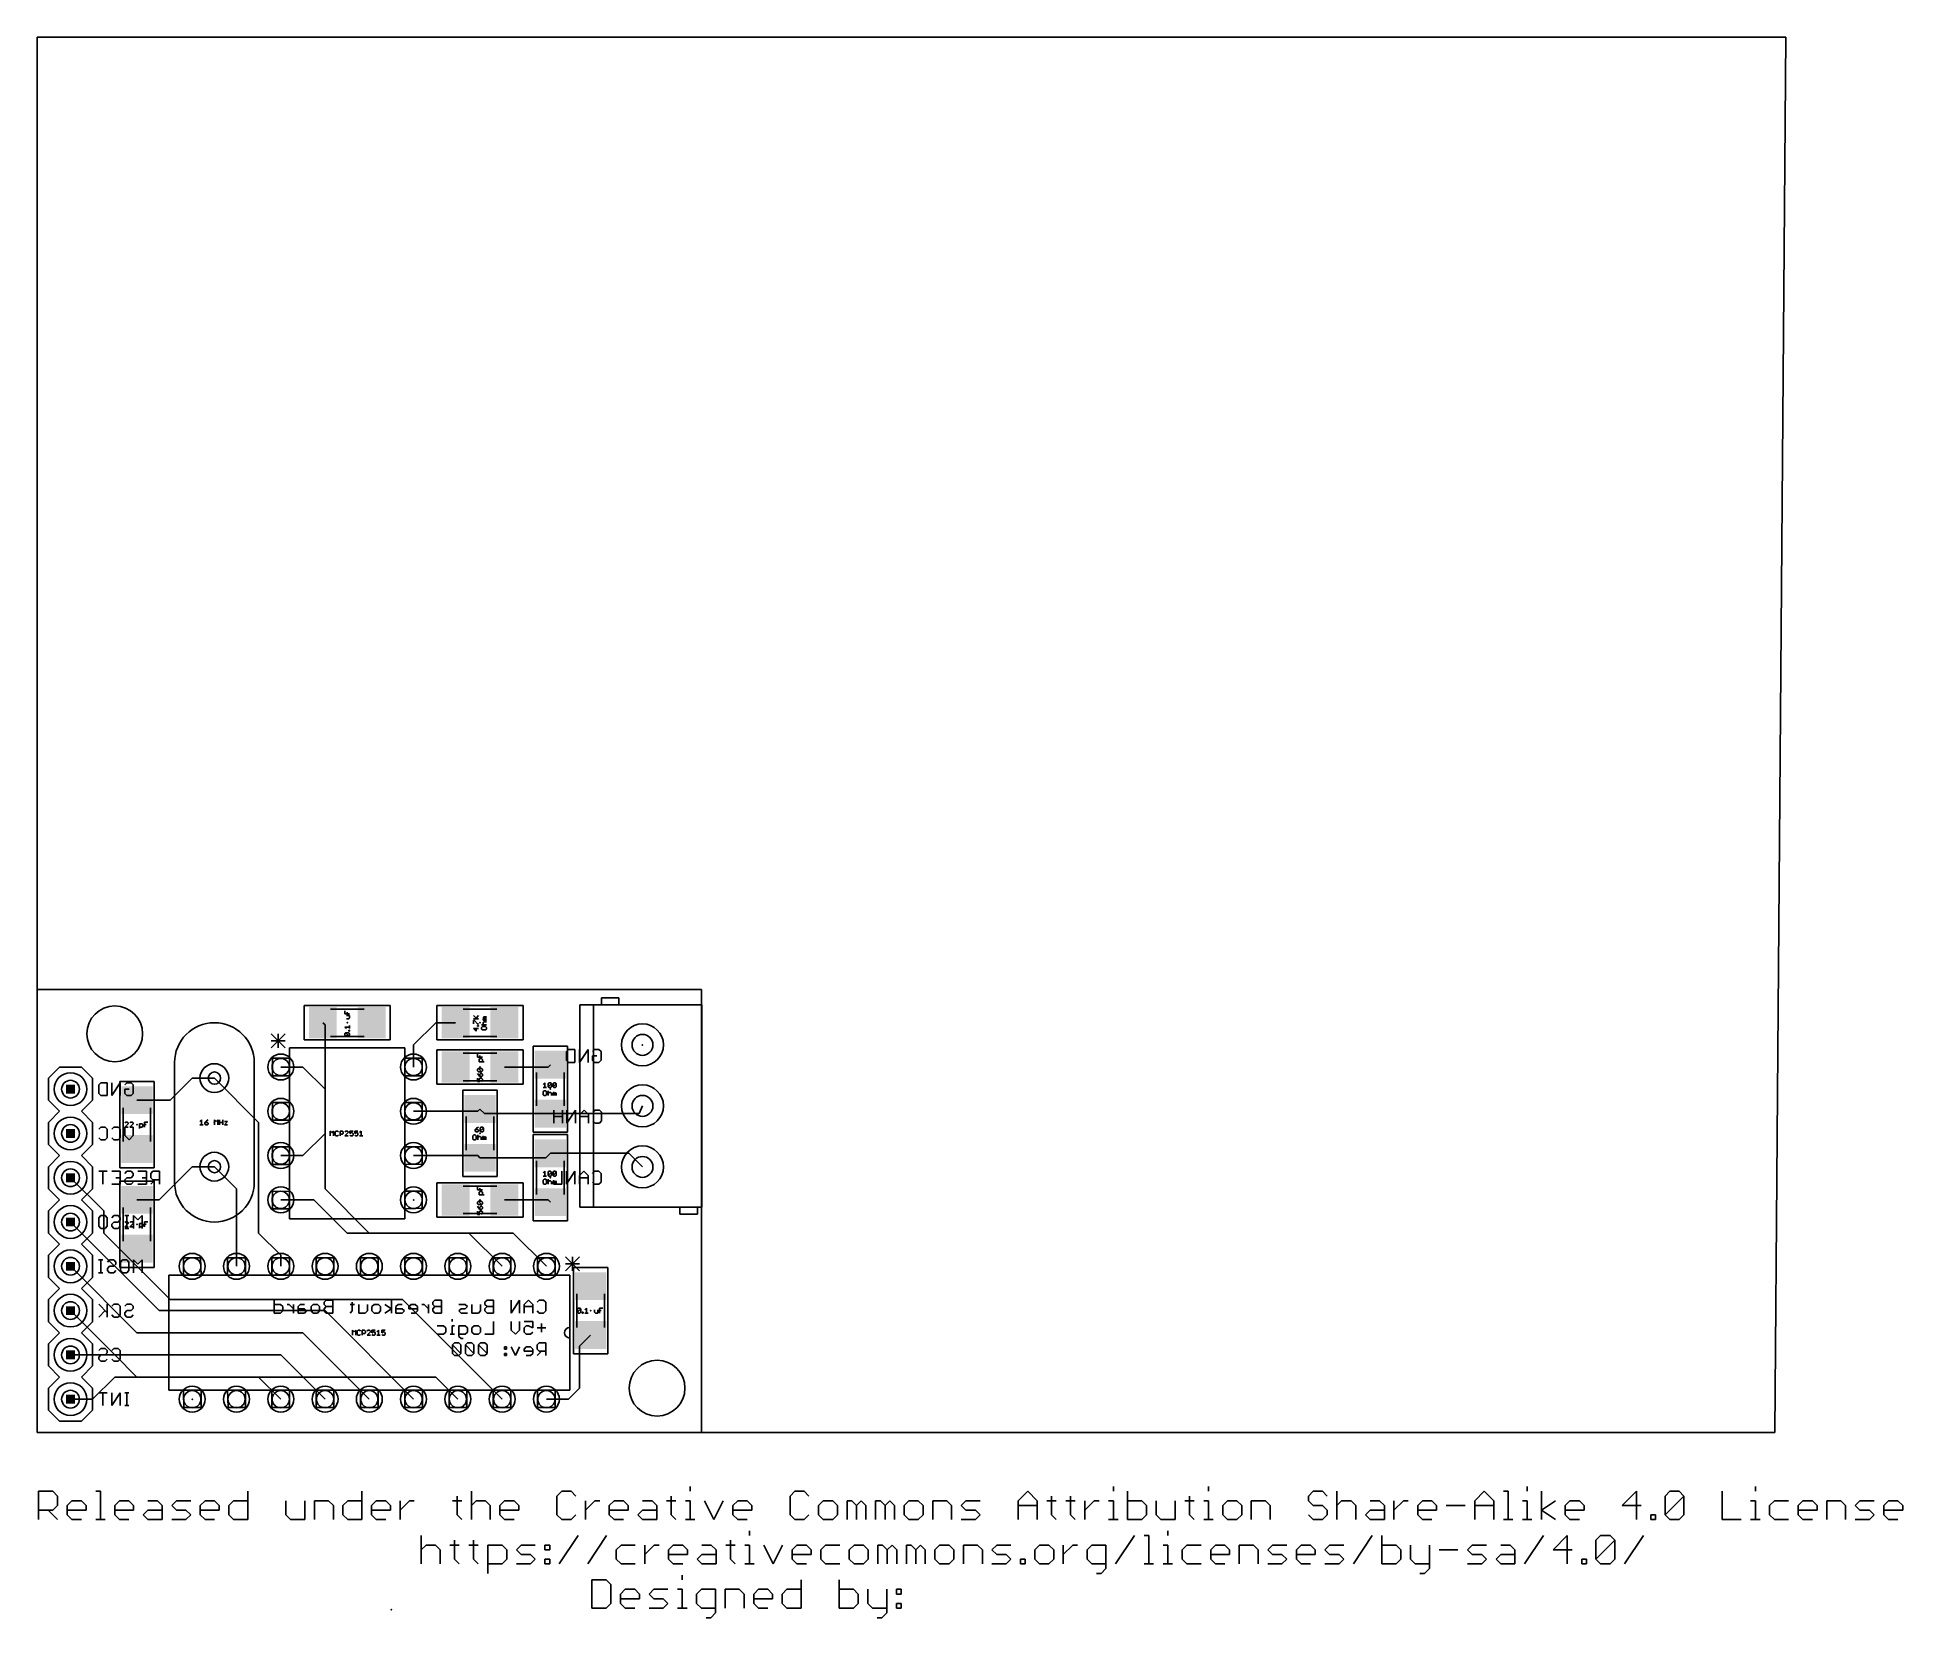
# Model space of a CAD drawing. Extents: x 0 to 107, y -11 to 80.
import ezdxf

# ---------------------------------------------------------------- set-up
doc = ezdxf.new("R2010")
doc.units = 0
for name, color, linetype in [('1', 14, 'CONTINUOUS'), ('16', 174, 'CONTINUOUS'), ('17', 94, 'CONTINUOUS'), ('20', 178, 'CONTINUOUS'), ('21', 251, 'CONTINUOUS'), ('23', 178, 'CONTINUOUS'), ('39', 14, 'CONTINUOUS'), ('44', 251, 'CONTINUOUS'), ('51', 134, 'CONTINUOUS'), ('52', 214, 'CONTINUOUS')]:
    doc.layers.add(name, color=color, linetype=linetype)

# ---------------------------------------------------------------- blocks, each defined once
blk = doc.blocks.new('RECT')
blk.add_solid([(-0.5, -0.5), (0.5, -0.5), (-0.5, 0.5), (0.5, 0.5)])
blk = doc.blocks.new('ROUNDP')
blk.add_circle((0, 0), 0.5)

msp = doc.modelspace()

# ---------------------------------------------------------------- linework, layer by layer
at = {"layer": '1'}
for p, q in [((100.33, 80.01), (0, 80.01)), ((0, 80.01), (0, 0)), ((99.695, 0), (100.33, 80.01)), ((16.51, 23.365), (16.38, 23.495)), ((16.51, 17.145), (16.51, 23.365)), ((21.59, 22.225), (22.86, 23.495)), ((22.86, 23.495), (24, 23.495)), ((21.59, 20.955), (21.59, 22.225)), ((26.8, 20.955), (29.3086, 20.955)), ((29.3086, 20.955), (29.4386, 21.085)), ((7.623, 19.053), (8.89, 20.32)), ((8.89, 20.32), (10.16, 20.32)), ((12.7, 17.78), (10.16, 20.32)), ((5.715, 19.053), (7.623, 19.053)), ((21.59, 18.415), (25.27, 18.415)), ((25.27, 18.415), (25.4, 18.545)), ((25.66, 18.285), (25.4, 18.545)), ((29.4386, 18.285), (25.66, 18.285)), ((29.4386, 18.285), (34.5418, 18.285)), ((34.5418, 18.285), (34.7218, 18.725)), ((12.7, 11.43), (12.7, 17.78)), ((15.24, 15.875), (16.51, 17.145)), ((6.988, 13.338), (8.89, 15.24)), ((8.89, 15.24), (10.16, 15.24)), ((11.43, 13.97), (10.16, 15.24)), ((13.97, 15.875), (15.24, 15.875)), ((21.59, 15.875), (25.27, 15.875)), ((25.27, 15.875), (25.4, 15.745)), ((25.4, 15.745), (29.1786, 15.745)), ((29.1786, 15.745), (29.4386, 16.005)), ((29.4386, 16.005), (33.9418, 16.005)), ((33.9418, 16.005), (34.7218, 15.225)), ((11.43, 9.525), (11.43, 13.97)), ((5.715, 13.338), (6.988, 13.338)), ((13.97, 13.335), (15.875, 13.335)), ((15.875, 13.335), (17.78, 11.43)), ((26.8, 13.335), (29.3086, 13.335)), ((29.3086, 13.335), (29.4386, 13.205)), ((13.97, 10.16), (12.7, 11.43)), ((17.78, 11.43), (24.765, 11.43)), ((24.765, 11.43), (26.67, 9.525)), ((13.97, 9.525), (13.97, 10.16)), ((31.115, 4.95), (31.75, 5.585)), ((1.905, 4.445), (4.445, 4.445)), ((4.445, 4.445), (5.715, 3.175)), ((31.115, 2.54), (31.115, 4.95)), ((5.715, 3.175), (22.86, 3.175)), ((22.86, 3.175), (24.13, 1.905)), ((30.48, 1.905), (31.115, 2.54)), ((29.21, 1.905), (30.48, 1.905)), ((0, 0), (99.695, 0))]:
    msp.add_line(p, q, dxfattribs=at)
at = {"layer": '16'}
for p, q in [((100.33, 80.01), (0, 80.01)), ((0, 80.01), (0, 0)), ((99.695, 0), (100.33, 80.01)), ((15.24, 20.955), (13.97, 20.955)), ((16.51, 19.685), (15.24, 20.955)), ((16.51, 13.97), (16.51, 19.685)), ((1.905, 14.605), (3.81, 12.7)), ((16.51, 13.97), (19.05, 11.43)), ((1.905, 12.065), (6.985, 6.985)), ((3.81, 12.7), (3.81, 11.43)), ((3.81, 11.43), (7.62, 7.62)), ((19.05, 11.43), (27.305, 11.43)), ((27.305, 11.43), (29.21, 9.525)), ((1.905, 9.525), (5.715, 5.715)), ((7.62, 7.62), (20.955, 7.62)), ((20.955, 7.62), (26.67, 1.905)), ((1.905, 6.985), (4.445, 4.445)), ((6.985, 6.985), (16.51, 6.985)), ((16.51, 6.985), (21.59, 1.905)), ((5.715, 5.715), (15.24, 5.715)), ((15.24, 5.715), (19.05, 1.905)), ((13.97, 4.445), (4.445, 4.445)), ((16.51, 1.905), (13.97, 4.445)), ((4.445, 3.175), (3.175, 1.905)), ((12.7, 3.175), (4.445, 3.175)), ((13.97, 1.905), (12.7, 3.175)), ((3.175, 1.905), (1.905, 1.905)), ((0, 0), (99.695, 0))]:
    msp.add_line(p, q, dxfattribs=at)
at = {"layer": '20'}
for p, q in [((38.1, 25.4), (0, 25.4)), ((0, 25.4), (0, 0)), ((38.1, 0), (38.1, 25.4)), ((0, 0), (38.1, 0))]:
    msp.add_line(p, q, dxfattribs=at)
for centre in [(4.445, 22.86), (35.56, 2.54)]:
    msp.add_circle(centre, 1.6, dxfattribs=at)
at = {"layer": '21'}
for p, q in [((31.1218, 12.925), (31.1218, 24.525)), ((31.1218, 24.525), (31.9218, 24.525)), ((31.9218, 24.525), (38.1218, 24.525)), ((31.9218, 12.925), (31.9218, 24.525)), ((38.1218, 24.525), (38.1218, 12.925)), ((13.4239, 22.8524), (14.2204, 22.0558)), ((13.4239, 22.0558), (14.2204, 22.8524)), ((13.8222, 22.0558), (13.8222, 22.8524)), ((13.4239, 22.4541), (14.2204, 22.4541)), ((21.082, 22.0472), (14.7574, 22.0472)), ((1.27, 20.955), (0.635, 20.32)), ((2.54, 20.955), (1.27, 20.955)), ((3.175, 20.32), (2.54, 20.955)), ((7.874, 21.209), (7.874, 14.351)), ((12.446, 14.351), (12.446, 21.209)), ((0.635, 19.05), (0.635, 20.32)), ((3.175, 20.32), (3.175, 19.05)), ((14.478, 19.8628), (14.478, 19.3802)), ((21.082, 19.3802), (21.082, 19.9898)), ((1.27, 18.415), (0.635, 19.05)), ((0.635, 17.78), (1.27, 18.415)), ((3.175, 19.05), (2.54, 18.415)), ((2.54, 18.415), (3.175, 17.78)), ((0.635, 16.51), (0.635, 17.78)), ((3.175, 17.78), (3.175, 16.51)), ((14.478, 17.4498), (14.478, 16.8402)), ((21.082, 16.8402), (21.082, 17.4498)), ((1.27, 15.875), (0.635, 16.51)), ((3.175, 16.51), (2.54, 15.875)), ((0.635, 15.24), (1.27, 15.875)), ((0.635, 13.97), (0.635, 15.24)), ((2.54, 15.875), (3.175, 15.24)), ((3.175, 15.24), (3.175, 13.97)), ((1.27, 13.335), (0.635, 13.97)), ((3.175, 13.97), (2.54, 13.335)), ((14.478, 14.9098), (14.478, 14.3002)), ((21.082, 14.3002), (21.082, 14.9098)), ((1.27, 13.335), (0.635, 12.7)), ((3.175, 12.7), (2.54, 13.335)), ((31.9218, 12.925), (31.1218, 12.925)), ((38.1218, 12.925), (31.9218, 12.925)), ((0.635, 11.43), (0.635, 12.7)), ((3.175, 12.7), (3.175, 11.43)), ((14.478, 12.2428), (21.082, 12.2428)), ((1.27, 10.795), (0.635, 11.43)), ((0.635, 10.16), (1.27, 10.795)), ((3.175, 11.43), (2.54, 10.795)), ((2.54, 10.795), (3.175, 10.16)), ((0.635, 8.89), (0.635, 10.16)), ((3.175, 10.16), (3.175, 8.89)), ((31.1074, 10.0711), (30.3108, 9.2746)), ((30.3108, 10.0711), (31.1074, 9.2746)), ((30.3108, 9.6728), (31.1074, 9.6728)), ((30.7091, 10.0711), (30.7091, 9.2746)), ((1.27, 8.255), (0.635, 8.89)), ((3.175, 8.89), (2.54, 8.255)), ((7.5438, 9.017), (7.5438, 2.413)), ((7.9248, 9.017), (7.5438, 9.017)), ((10.4648, 9.017), (9.8552, 9.017)), ((13.0048, 9.017), (12.3952, 9.017)), ((15.5448, 9.017), (14.9352, 9.017)), ((18.0848, 9.017), (17.4752, 9.017)), ((20.6248, 9.017), (20.0152, 9.017)), ((23.1648, 9.017), (22.5552, 9.017)), ((25.7048, 9.017), (25.0952, 9.017)), ((28.1178, 9.017), (27.6352, 9.017)), ((30.5562, 9.017), (30.3022, 9.017)), ((30.5562, 6.0198), (30.5562, 9.017)), ((0.635, 7.62), (1.27, 8.255)), ((0.635, 6.35), (0.635, 7.62)), ((2.54, 8.255), (3.175, 7.62)), ((3.175, 7.62), (3.175, 6.35)), ((1.27, 5.715), (0.635, 6.35)), ((1.27, 5.715), (0.635, 5.08)), ((3.175, 6.35), (2.54, 5.715)), ((3.175, 5.08), (2.54, 5.715)), ((30.5562, 5.4102), (30.5562, 6.0198)), ((30.5562, 2.413), (30.5562, 5.4102)), ((0.635, 3.81), (0.635, 5.08)), ((3.175, 5.08), (3.175, 3.81)), ((1.27, 3.175), (0.635, 3.81)), ((3.175, 3.81), (2.54, 3.175)), ((1.27, 3.175), (0.635, 2.54)), ((0.635, 1.27), (0.635, 2.54)), ((3.175, 2.54), (2.54, 3.175)), ((3.175, 2.54), (3.175, 1.27)), ((7.5438, 2.413), (7.9248, 2.413)), ((9.8552, 2.413), (10.4648, 2.413)), ((12.3952, 2.413), (13.0048, 2.413)), ((14.9352, 2.413), (15.5448, 2.413)), ((17.4752, 2.413), (18.0848, 2.413)), ((20.0152, 2.413), (20.6248, 2.413)), ((22.5552, 2.413), (23.1648, 2.413)), ((25.0952, 2.413), (25.7048, 2.413)), ((27.6352, 2.413), (28.2448, 2.413)), ((30.1752, 2.413), (30.5562, 2.413)), ((1.27, 0.635), (0.635, 1.27)), ((3.175, 1.27), (2.54, 0.635)), ((2.54, 0.635), (1.27, 0.635))]:
    msp.add_line(p, q, dxfattribs=at)
for centre, radius, start, end in [((10.16, 21.209), 2.286, 0, 180), ((10.16, 14.351), 2.286, 180, 0), ((30.5562, 5.715), 0.3048, 90, 270)]:
    msp.add_arc(centre, radius, start, end, dxfattribs=at)
at = {"layer": '23'}
for p in [(17.78, 23.495), (25.4, 23.495), (34.7218, 22.225), (25.4, 20.955), (1.905, 19.685), (29.4386, 19.685), (5.715, 17.653), (10.16, 17.78), (25.4, 17.145), (29.4386, 14.605), (21.59, 13.335), (25.4, 13.335), (5.715, 11.938), (31.75, 6.985), (8.89, 1.905), (20.32, -10.16)]:
    msp.add_point(p, dxfattribs=at)
at = {"layer": '39'}
for p, q in [((15.307, 24.478), (20.253, 24.478)), ((15.307, 22.512), (15.307, 24.478)), ((20.253, 24.478), (20.253, 22.512)), ((22.927, 24.478), (27.873, 24.478)), ((22.927, 22.512), (22.927, 24.478)), ((27.873, 24.478), (27.873, 22.512)), ((20.253, 22.512), (15.307, 22.512)), ((27.873, 22.512), (22.927, 22.512)), ((22.927, 21.938), (27.873, 21.938)), ((22.927, 19.972), (22.927, 21.938)), ((27.873, 21.938), (27.873, 19.972)), ((28.4556, 17.212), (28.4556, 22.158)), ((28.4556, 22.158), (30.4216, 22.158)), ((30.4216, 22.158), (30.4216, 17.212)), ((4.732, 15.18), (4.732, 20.126)), ((4.732, 20.126), (6.698, 20.126)), ((6.698, 20.126), (6.698, 15.18)), ((27.873, 19.972), (22.927, 19.972)), ((24.417, 14.672), (24.417, 19.618)), ((24.417, 19.618), (26.383, 19.618)), ((26.383, 19.618), (26.383, 14.672)), ((30.4216, 17.212), (28.4556, 17.212)), ((28.4556, 12.132), (28.4556, 17.078)), ((28.4556, 17.078), (30.4216, 17.078)), ((30.4216, 17.078), (30.4216, 12.132)), ((6.698, 15.18), (4.732, 15.18)), ((4.732, 9.465), (4.732, 14.411)), ((4.732, 14.411), (6.698, 14.411)), ((6.698, 14.411), (6.698, 9.465)), ((22.927, 14.318), (27.873, 14.318)), ((22.927, 12.352), (22.927, 14.318)), ((26.383, 14.672), (24.417, 14.672)), ((27.873, 14.318), (27.873, 12.352)), ((27.873, 12.352), (22.927, 12.352)), ((30.4216, 12.132), (28.4556, 12.132)), ((6.698, 9.465), (4.732, 9.465)), ((30.767, 4.512), (30.767, 9.458)), ((30.767, 9.458), (32.733, 9.458)), ((32.733, 9.458), (32.733, 4.512)), ((32.733, 4.512), (30.767, 4.512))]:
    msp.add_line(p, q, dxfattribs=at)
at = {"layer": '44'}
for centre, radius in [((34.7218, 22.225), 0.6), ((13.97, 20.955), 0.4953), ((21.59, 20.955), 0.4953), ((10.16, 20.32), 0.35), ((1.905, 19.685), 0.508), ((34.7218, 18.725), 0.6), ((13.97, 18.415), 0.4953), ((21.59, 18.415), 0.4953), ((1.905, 17.145), 0.508), ((13.97, 15.875), 0.4953), ((21.59, 15.875), 0.4953), ((1.905, 14.605), 0.508), ((10.16, 15.24), 0.35), ((34.7218, 15.225), 0.6), ((13.97, 13.335), 0.4953), ((21.59, 13.335), 0.4953), ((1.905, 12.065), 0.508), ((1.905, 9.525), 0.508), ((8.89, 9.525), 0.4953), ((11.43, 9.525), 0.4953), ((13.97, 9.525), 0.4953), ((16.51, 9.525), 0.4953), ((19.05, 9.525), 0.4953), ((21.59, 9.525), 0.4953), ((24.13, 9.525), 0.4953), ((26.67, 9.525), 0.4953), ((29.21, 9.525), 0.4953), ((1.905, 6.985), 0.508), ((1.905, 4.445), 0.508), ((1.905, 1.905), 0.508), ((8.89, 1.905), 0.4953), ((11.43, 1.905), 0.4953), ((13.97, 1.905), 0.4953), ((16.51, 1.905), 0.4953), ((19.05, 1.905), 0.4953), ((21.59, 1.905), 0.4953), ((24.13, 1.905), 0.4953), ((26.67, 1.905), 0.4953), ((29.21, 1.905), 0.4953)]:
    msp.add_circle(centre, radius, dxfattribs=at)
at = {"layer": '51'}
for p, q in [((33.3718, 24.925), (32.3718, 24.925)), ((32.3718, 24.925), (32.3718, 24.525)), ((33.3718, 24.525), (33.3718, 24.925)), ((18.745, 24.282), (16.815, 24.282)), ((17.6401, 23.9988), (17.6401, 24.1853)), ((17.9197, 23.9988), (17.6401, 23.9988)), ((17.9197, 23.9046), (17.7333, 23.9046)), ((17.7333, 23.7182), (17.8731, 23.7182)), ((17.7799, 23.9988), (17.7799, 24.092)), ((17.8731, 23.7182), (17.9197, 23.7648)), ((17.9197, 23.7648), (17.9197, 23.9046)), ((26.365, 24.282), (24.435, 24.282)), ((25.2179, 23.7182), (25.0315, 23.9046)), ((25.0315, 23.7182), (25.3111, 23.7182)), ((25.0315, 23.4375), (25.0315, 23.624)), ((25.0315, 23.624), (25.0781, 23.624)), ((25.0781, 23.624), (25.2645, 23.4375)), ((25.1713, 23.7648), (25.3111, 23.9046)), ((25.5819, 23.7878), (25.6285, 23.8344)), ((25.6285, 23.7412), (25.5819, 23.7878)), ((25.5819, 23.6946), (25.6285, 23.7412)), ((25.5819, 23.648), (25.5819, 23.6946)), ((25.7683, 23.648), (25.5819, 23.648)), ((25.5819, 23.5072), (25.6285, 23.5538)), ((25.6285, 23.8344), (25.7683, 23.8344)), ((25.6285, 23.7412), (25.7683, 23.7412)), ((25.6285, 23.5538), (25.7683, 23.5538)), ((13.4239, 22.8524), (14.2204, 22.0558)), ((13.4239, 22.0558), (14.2204, 22.8524)), ((13.8222, 22.0558), (13.8222, 22.8524)), ((18.745, 22.708), (16.815, 22.708)), ((17.7333, 23.1569), (17.6401, 23.2501)), ((17.6401, 23.2501), (17.9197, 23.2501)), ((17.6401, 22.8757), (17.6867, 22.9223)), ((17.6401, 22.7825), (17.6401, 22.8757)), ((17.6867, 22.7359), (17.6401, 22.7825)), ((17.6867, 22.9223), (17.8731, 22.9223)), ((17.8731, 22.7359), (17.6867, 22.9223)), ((17.8731, 22.7359), (17.6867, 22.7359)), ((17.8731, 23.0166), (17.8731, 23.0632)), ((17.8731, 23.0632), (17.9197, 23.0632)), ((17.9197, 23.0166), (17.8731, 23.0166)), ((17.8731, 22.9223), (17.9197, 22.8757)), ((17.9197, 22.7825), (17.8731, 22.7359)), ((17.9197, 23.1569), (17.9197, 23.3433)), ((17.9197, 23.0632), (17.9197, 23.0166)), ((17.9197, 22.8757), (17.9197, 22.7825)), ((26.365, 22.708), (24.435, 22.708)), ((25.3111, 23.1564), (25.0315, 23.1564)), ((25.0315, 23.1564), (25.1713, 23.0166)), ((25.1713, 23.0166), (25.1713, 23.203)), ((25.2645, 23.4375), (25.3111, 23.4375)), ((25.2645, 23.2972), (25.2645, 23.3438)), ((25.2645, 23.3438), (25.3111, 23.3438)), ((25.3111, 23.2972), (25.2645, 23.2972)), ((25.3111, 23.3438), (25.3111, 23.2972)), ((25.4887, 23.3674), (25.7683, 23.3674)), ((25.5353, 23.2731), (25.4887, 23.2265)), ((25.4887, 23.2265), (25.4887, 23.1333)), ((25.4887, 23.1333), (25.5353, 23.0867)), ((25.7217, 23.2731), (25.5353, 23.2731)), ((25.5353, 23.0867), (25.7217, 23.0867)), ((25.5819, 23.414), (25.5819, 23.5072)), ((25.6285, 23.3674), (25.5819, 23.414)), ((25.7683, 23.2265), (25.7217, 23.2731)), ((25.7217, 23.0867), (25.7683, 23.1333)), ((25.7683, 23.1333), (25.7683, 23.2265)), ((13.4239, 22.4541), (14.2204, 22.4541)), ((14.478, 21.463), (13.4874, 21.463)), ((13.4874, 21.463), (13.4874, 20.447)), ((21.082, 22.0472), (14.478, 22.0472)), ((14.478, 22.0472), (14.478, 12.2428)), ((14.478, 20.447), (14.478, 21.463)), ((21.082, 12.2428), (21.082, 22.0472)), ((21.082, 21.463), (21.082, 20.447)), ((22.0726, 21.463), (21.082, 21.463)), ((22.0726, 20.447), (22.0726, 21.463)), ((24.435, 21.742), (26.365, 21.742)), ((25.2601, 21.529), (25.2601, 21.7154)), ((25.5397, 21.529), (25.2601, 21.529)), ((25.3533, 21.3882), (25.3999, 21.4348)), ((25.3999, 21.529), (25.3999, 21.6222)), ((25.3999, 21.4348), (25.4931, 21.4348)), ((25.4931, 21.4348), (25.5397, 21.3882)), ((13.4874, 20.447), (14.478, 20.447)), ((21.082, 20.447), (22.0726, 20.447)), ((25.2601, 20.8269), (25.3067, 20.8735)), ((25.2601, 20.7336), (25.2601, 20.8269)), ((25.3067, 20.687), (25.2601, 20.7336)), ((25.2601, 20.5928), (25.3067, 20.4996)), ((25.3067, 20.8735), (25.4931, 20.8735)), ((25.4931, 20.687), (25.3067, 20.8735)), ((25.4931, 20.687), (25.3067, 20.687)), ((25.3067, 20.4996), (25.3999, 20.4064)), ((25.3533, 21.2483), (25.3533, 21.3882)), ((25.6329, 21.2483), (25.3533, 21.2483)), ((25.4465, 20.5928), (25.3999, 20.5462)), ((25.3999, 20.5462), (25.3999, 20.4064)), ((25.3999, 20.4064), (25.4931, 20.4064)), ((25.4931, 20.5928), (25.4465, 20.5928)), ((25.4931, 20.8735), (25.5397, 20.8269)), ((25.5397, 20.7336), (25.4931, 20.687)), ((25.5397, 20.5462), (25.4931, 20.5928)), ((25.4931, 20.4064), (25.5397, 20.453)), ((25.5397, 21.3882), (25.5397, 21.2483)), ((25.5397, 20.8269), (25.5397, 20.7336)), ((25.5397, 20.453), (25.5397, 20.5462)), ((28.6516, 20.65), (28.6516, 18.72)), ((30.2256, 20.65), (30.2256, 18.72)), ((24.435, 20.168), (26.365, 20.168)), ((25.2601, 20.3122), (25.2601, 20.1257)), ((25.2601, 20.1257), (25.3999, 20.1257)), ((25.3533, 20.2656), (25.3999, 20.3122)), ((25.3533, 20.2189), (25.3533, 20.2656)), ((25.3999, 20.1257), (25.3533, 20.2189)), ((25.3999, 20.3122), (25.4931, 20.3122)), ((25.4931, 20.3122), (25.5397, 20.2656)), ((25.5397, 20.1723), (25.4931, 20.1257)), ((25.5397, 20.2656), (25.5397, 20.1723)), ((29.0303, 19.9603), (29.1235, 20.0535)), ((29.0303, 19.7739), (29.2167, 19.7739)), ((29.0769, 19.5963), (29.0303, 19.5497)), ((29.0303, 19.5497), (29.0303, 19.3633)), ((29.0303, 19.3633), (29.0769, 19.3167)), ((29.1701, 19.5963), (29.0769, 19.5963)), ((29.0769, 19.3167), (29.1701, 19.3167)), ((29.1235, 20.0535), (29.1235, 19.7739)), ((29.2167, 19.5497), (29.1701, 19.5963)), ((29.1701, 19.3167), (29.2167, 19.3633)), ((29.2167, 19.3633), (29.2167, 19.5497)), ((29.311, 20.0069), (29.3576, 20.0535)), ((29.311, 19.8205), (29.311, 20.0069)), ((29.311, 19.8205), (29.4974, 20.0069)), ((29.3576, 19.7739), (29.311, 19.8205)), ((29.311, 19.5963), (29.311, 19.3167)), ((29.311, 19.4565), (29.3576, 19.5031)), ((29.3576, 20.0535), (29.4508, 20.0535)), ((29.4508, 19.7739), (29.3576, 19.7739)), ((29.3576, 19.5031), (29.4508, 19.5031)), ((29.4508, 20.0535), (29.4974, 20.0069)), ((29.4974, 19.8205), (29.4508, 19.7739)), ((29.4508, 19.5031), (29.4974, 19.4565)), ((29.4974, 20.0069), (29.4974, 19.8205)), ((29.4974, 19.4565), (29.4974, 19.3167)), ((29.5916, 20.0069), (29.6382, 20.0535)), ((29.5916, 19.8205), (29.5916, 20.0069)), ((29.5916, 19.8205), (29.778, 20.0069)), ((29.6382, 19.7739), (29.5916, 19.8205)), ((29.5916, 19.3167), (29.5916, 19.5031)), ((29.5916, 19.5031), (29.6382, 19.5031)), ((29.6382, 20.0535), (29.7314, 20.0535)), ((29.7314, 19.7739), (29.6382, 19.7739)), ((29.6382, 19.5031), (29.6848, 19.4565)), ((29.6848, 19.4565), (29.7314, 19.5031)), ((29.6848, 19.4565), (29.6848, 19.3167)), ((29.7314, 20.0535), (29.778, 20.0069)), ((29.778, 19.8205), (29.7314, 19.7739)), ((29.7314, 19.5031), (29.778, 19.4565)), ((29.778, 20.0069), (29.778, 19.8205)), ((29.778, 19.4565), (29.778, 19.3167)), ((4.928, 16.688), (4.928, 18.618)), ((6.502, 16.688), (6.502, 18.618)), ((14.478, 18.923), (13.4874, 18.923)), ((13.4874, 18.923), (13.4874, 17.907)), ((14.478, 17.907), (14.478, 18.923)), ((21.082, 18.923), (21.082, 17.907)), ((22.0726, 18.923), (21.082, 18.923)), ((22.0726, 17.907), (22.0726, 18.923)), ((5.0727, 17.7929), (5.0261, 17.7463)), ((5.0261, 17.5133), (5.2125, 17.6997)), ((5.2125, 17.5133), (5.0261, 17.5133)), ((5.1659, 17.7929), (5.0727, 17.7929)), ((5.2125, 17.7463), (5.1659, 17.7929)), ((5.2125, 17.6997), (5.2125, 17.7463)), ((5.3533, 17.7929), (5.3067, 17.7463)), ((5.3067, 17.5133), (5.4931, 17.6997)), ((5.4931, 17.5133), (5.3067, 17.5133)), ((5.4465, 17.7929), (5.3533, 17.7929)), ((5.4931, 17.7463), (5.4465, 17.7929)), ((5.4931, 17.6997), (5.4931, 17.7463)), ((5.868, 17.4201), (5.868, 17.6997)), ((5.868, 17.6997), (6.0078, 17.6997)), ((6.0078, 17.5133), (5.868, 17.5133)), ((6.0078, 17.6997), (6.0544, 17.6531)), ((6.0544, 17.5599), (6.0078, 17.5133)), ((6.0544, 17.6531), (6.0544, 17.5599)), ((6.1487, 17.5133), (6.1487, 17.7929)), ((6.1487, 17.7929), (6.3351, 17.7929)), ((6.1487, 17.6531), (6.2419, 17.6531)), ((9.3307, 17.8267), (9.4239, 17.9199)), ((9.3307, 17.6403), (9.5172, 17.6403)), ((9.4239, 17.9199), (9.4239, 17.6403)), ((9.7046, 17.8733), (9.6114, 17.7801)), ((9.6114, 17.7801), (9.6114, 17.6869)), ((9.7512, 17.7801), (9.6114, 17.7801)), ((9.6114, 17.6869), (9.658, 17.6403)), ((9.658, 17.6403), (9.7512, 17.6403)), ((9.7978, 17.9199), (9.7046, 17.8733)), ((9.7978, 17.7335), (9.7512, 17.7801)), ((9.7512, 17.6403), (9.7978, 17.6869)), ((9.7978, 17.6869), (9.7978, 17.7335)), ((10.1727, 17.6403), (10.1727, 17.9199)), ((10.1727, 17.9199), (10.2659, 17.8267)), ((10.2659, 17.8267), (10.3591, 17.9199)), ((10.3591, 17.9199), (10.3591, 17.6403)), ((10.4533, 17.6403), (10.4533, 17.9199)), ((10.4533, 17.7801), (10.6398, 17.7801)), ((10.6398, 17.9199), (10.6398, 17.6403)), ((10.734, 17.8267), (10.9204, 17.8267)), ((10.9204, 17.8267), (10.734, 17.6403)), ((10.734, 17.6403), (10.9204, 17.6403)), ((13.4874, 17.907), (14.478, 17.907)), ((16.8104, 17.0053), (16.8104, 17.2849)), ((16.8104, 17.2849), (16.9036, 17.1917)), ((16.9036, 17.1917), (16.9968, 17.2849)), ((16.9968, 17.2849), (16.9968, 17.0053)), ((17.1377, 17.2849), (17.0911, 17.2383)), ((17.0911, 17.2383), (17.0911, 17.0519)), ((17.2309, 17.2849), (17.1377, 17.2849)), ((17.2775, 17.2383), (17.2309, 17.2849)), ((17.3717, 17.0053), (17.3717, 17.2849)), ((17.3717, 17.2849), (17.5115, 17.2849)), ((17.5115, 17.2849), (17.5581, 17.2383)), ((17.5581, 17.1451), (17.5115, 17.0985)), ((17.5581, 17.2383), (17.5581, 17.1451)), ((17.699, 17.2849), (17.6524, 17.2383)), ((17.6524, 17.0053), (17.8388, 17.1917)), ((17.7922, 17.2849), (17.699, 17.2849)), ((17.8388, 17.2383), (17.7922, 17.2849)), ((17.8388, 17.1917), (17.8388, 17.2383)), ((18.1194, 17.2849), (17.933, 17.2849)), ((17.933, 17.2849), (17.933, 17.1451)), ((17.933, 17.1451), (18.0262, 17.1917)), ((18.0262, 17.1917), (18.0728, 17.1917)), ((18.0728, 17.1917), (18.1194, 17.1451)), ((18.1194, 17.1451), (18.1194, 17.0519)), ((18.4001, 17.2849), (18.2137, 17.2849)), ((18.2137, 17.2849), (18.2137, 17.1451)), ((18.2137, 17.1451), (18.3069, 17.1917)), ((18.3069, 17.1917), (18.3535, 17.1917)), ((18.3535, 17.1917), (18.4001, 17.1451)), ((18.4001, 17.1451), (18.4001, 17.0519)), ((18.4943, 17.1917), (18.5875, 17.2849)), ((18.5875, 17.2849), (18.5875, 17.0053)), ((21.082, 17.907), (22.0726, 17.907)), ((24.613, 16.18), (24.613, 18.11)), ((25.2253, 17.4669), (25.132, 17.3737)), ((25.132, 17.3737), (25.132, 17.2805)), ((25.2719, 17.3737), (25.132, 17.3737)), ((25.132, 17.2805), (25.1787, 17.2339)), ((25.1787, 17.2339), (25.2719, 17.2339)), ((25.3185, 17.5135), (25.2253, 17.4669)), ((25.3185, 17.3271), (25.2719, 17.3737)), ((25.2719, 17.2339), (25.3185, 17.2805)), ((25.3185, 17.2805), (25.3185, 17.3271)), ((25.4127, 17.4669), (25.4593, 17.5135)), ((25.4127, 17.2805), (25.4127, 17.4669)), ((25.4127, 17.2805), (25.5991, 17.4669)), ((25.4593, 17.2339), (25.4127, 17.2805)), ((25.4593, 17.5135), (25.5525, 17.5135)), ((25.5525, 17.2339), (25.4593, 17.2339)), ((25.5525, 17.5135), (25.5991, 17.4669)), ((25.5991, 17.2805), (25.5525, 17.2339)), ((25.5991, 17.4669), (25.5991, 17.2805)), ((26.187, 16.18), (26.187, 18.11)), ((14.478, 16.383), (13.4874, 16.383)), ((13.4874, 16.383), (13.4874, 15.367)), ((14.478, 15.367), (14.478, 16.383)), ((17.0911, 17.0519), (17.1377, 17.0053)), ((17.1377, 17.0053), (17.2309, 17.0053)), ((17.2309, 17.0053), (17.2775, 17.0519)), ((17.5115, 17.0985), (17.3717, 17.0985)), ((17.8388, 17.0053), (17.6524, 17.0053)), ((17.9796, 17.0053), (17.933, 17.0519)), ((18.0728, 17.0053), (17.9796, 17.0053)), ((18.1194, 17.0519), (18.0728, 17.0053)), ((18.2603, 17.0053), (18.2137, 17.0519)), ((18.3535, 17.0053), (18.2603, 17.0053)), ((18.4001, 17.0519), (18.3535, 17.0053)), ((18.4943, 17.0053), (18.6807, 17.0053)), ((21.082, 16.383), (21.082, 15.367)), ((22.0726, 16.383), (21.082, 16.383)), ((22.0726, 15.3924), (22.0726, 16.383)), ((25.0383, 17.0563), (24.9917, 17.0097)), ((24.9917, 17.0097), (24.9917, 16.8233)), ((24.9917, 16.8233), (25.0383, 16.7767)), ((25.1315, 17.0563), (25.0383, 17.0563)), ((25.0383, 16.7767), (25.1315, 16.7767)), ((25.1781, 17.0097), (25.1315, 17.0563)), ((25.1315, 16.7767), (25.1781, 16.8233)), ((25.1781, 16.8233), (25.1781, 17.0097)), ((25.2724, 17.0563), (25.2724, 16.7767)), ((25.2724, 16.9165), (25.319, 16.9631)), ((25.319, 16.9631), (25.4122, 16.9631)), ((25.4122, 16.9631), (25.4588, 16.9165)), ((25.4588, 16.9165), (25.4588, 16.7767)), ((25.553, 16.7767), (25.553, 16.9631)), ((25.553, 16.9631), (25.5996, 16.9631)), ((25.5996, 16.9631), (25.6462, 16.9165)), ((25.6462, 16.9165), (25.6928, 16.9631)), ((25.6462, 16.9165), (25.6462, 16.7767)), ((25.6928, 16.9631), (25.7394, 16.9165)), ((25.7394, 16.9165), (25.7394, 16.7767)), ((13.4874, 15.367), (14.478, 15.367)), ((21.082, 15.367), (22.0726, 15.3924)), ((28.6516, 13.64), (28.6516, 15.57)), ((30.2256, 13.64), (30.2256, 15.57)), ((24.435, 14.122), (26.365, 14.122)), ((25.2601, 13.909), (25.2601, 14.0954)), ((25.3999, 13.909), (25.3999, 14.0022)), ((29.0303, 14.8803), (29.1235, 14.9735)), ((29.0303, 14.6939), (29.2167, 14.6939)), ((29.0769, 14.5163), (29.0303, 14.4697)), ((29.0303, 14.4697), (29.0303, 14.2833)), ((29.0303, 14.2833), (29.0769, 14.2367)), ((29.1701, 14.5163), (29.0769, 14.5163)), ((29.0769, 14.2367), (29.1701, 14.2367)), ((29.1235, 14.9735), (29.1235, 14.6939)), ((29.2167, 14.4697), (29.1701, 14.5163)), ((29.1701, 14.2367), (29.2167, 14.2833)), ((29.2167, 14.2833), (29.2167, 14.4697)), ((29.311, 14.9269), (29.3576, 14.9735)), ((29.311, 14.7405), (29.311, 14.9269)), ((29.311, 14.7405), (29.4974, 14.9269)), ((29.3576, 14.6939), (29.311, 14.7405)), ((29.311, 14.5163), (29.311, 14.2367)), ((29.311, 14.3765), (29.3576, 14.4231)), ((29.3576, 14.9735), (29.4508, 14.9735)), ((29.4508, 14.6939), (29.3576, 14.6939)), ((29.3576, 14.4231), (29.4508, 14.4231)), ((29.4508, 14.9735), (29.4974, 14.9269)), ((29.4974, 14.7405), (29.4508, 14.6939)), ((29.4508, 14.4231), (29.4974, 14.3765)), ((29.4974, 14.9269), (29.4974, 14.7405)), ((29.4974, 14.3765), (29.4974, 14.2367)), ((29.5916, 14.9269), (29.6382, 14.9735)), ((29.5916, 14.7405), (29.5916, 14.9269)), ((29.5916, 14.7405), (29.778, 14.9269)), ((29.6382, 14.6939), (29.5916, 14.7405)), ((29.5916, 14.2367), (29.5916, 14.4231)), ((29.5916, 14.4231), (29.6382, 14.4231)), ((29.6382, 14.9735), (29.7314, 14.9735)), ((29.7314, 14.6939), (29.6382, 14.6939)), ((29.6382, 14.4231), (29.6848, 14.3765)), ((29.6848, 14.3765), (29.7314, 14.4231)), ((29.6848, 14.3765), (29.6848, 14.2367)), ((29.7314, 14.9735), (29.778, 14.9269)), ((29.778, 14.7405), (29.7314, 14.6939)), ((29.7314, 14.4231), (29.778, 14.3765)), ((29.778, 14.9269), (29.778, 14.7405)), ((29.778, 14.3765), (29.778, 14.2367)), ((4.928, 10.973), (4.928, 12.903)), ((6.502, 10.973), (6.502, 12.903)), ((14.478, 13.843), (13.4874, 13.8176)), ((13.4874, 13.8176), (13.4874, 12.827)), ((14.478, 12.827), (14.478, 13.843)), ((21.082, 13.843), (21.082, 12.827)), ((22.0726, 13.843), (21.082, 13.843)), ((21.082, 12.827), (22.0726, 12.8524)), ((22.0726, 12.8524), (22.0726, 13.843)), ((25.5397, 13.909), (25.2601, 13.909)), ((25.2601, 13.2069), (25.3067, 13.2535)), ((25.2601, 13.1136), (25.2601, 13.2069)), ((25.3067, 13.067), (25.2601, 13.1136)), ((25.2601, 12.9728), (25.3067, 12.8796)), ((25.3067, 13.2535), (25.4931, 13.2535)), ((25.4931, 13.067), (25.3067, 13.2535)), ((25.4931, 13.067), (25.3067, 13.067)), ((25.3067, 12.8796), (25.3999, 12.7864)), ((25.3533, 13.7682), (25.3999, 13.8148)), ((25.3533, 13.6283), (25.3533, 13.7682)), ((25.6329, 13.6283), (25.3533, 13.6283)), ((25.3999, 13.8148), (25.4931, 13.8148)), ((25.4465, 12.9728), (25.3999, 12.9262)), ((25.3999, 12.9262), (25.3999, 12.7864)), ((25.4931, 12.9728), (25.4465, 12.9728)), ((25.4931, 13.8148), (25.5397, 13.7682)), ((25.4931, 13.2535), (25.5397, 13.2069)), ((25.5397, 13.1136), (25.4931, 13.067)), ((25.5397, 12.9262), (25.4931, 12.9728)), ((25.5397, 13.7682), (25.5397, 13.6283)), ((25.5397, 13.2069), (25.5397, 13.1136)), ((25.5397, 12.833), (25.5397, 12.9262)), ((36.8718, 12.525), (36.8718, 12.925)), ((37.8718, 12.925), (37.8718, 12.525)), ((5.0727, 12.0779), (5.0261, 12.0313)), ((5.0261, 11.7983), (5.2125, 11.9847)), ((5.2125, 11.7983), (5.0261, 11.7983)), ((5.1659, 12.0779), (5.0727, 12.0779)), ((5.2125, 12.0313), (5.1659, 12.0779)), ((5.2125, 11.9847), (5.2125, 12.0313)), ((5.3533, 12.0779), (5.3067, 12.0313)), ((5.3067, 11.7983), (5.4931, 11.9847)), ((5.4931, 11.7983), (5.3067, 11.7983)), ((5.4465, 12.0779), (5.3533, 12.0779)), ((5.4931, 12.0313), (5.4465, 12.0779)), ((5.4931, 11.9847), (5.4931, 12.0313)), ((5.868, 11.7051), (5.868, 11.9847)), ((5.868, 11.9847), (6.0078, 11.9847)), ((6.0078, 11.7983), (5.868, 11.7983)), ((6.0078, 11.9847), (6.0544, 11.9381)), ((6.0544, 11.8449), (6.0078, 11.7983)), ((6.0544, 11.9381), (6.0544, 11.8449)), ((6.1487, 11.7983), (6.1487, 12.0779)), ((6.1487, 12.0779), (6.3351, 12.0779)), ((6.1487, 11.9381), (6.2419, 11.9381)), ((13.4874, 12.827), (14.478, 12.827)), ((14.478, 12.2428), (21.082, 12.2428)), ((24.435, 12.548), (26.365, 12.548)), ((25.2601, 12.6922), (25.2601, 12.5057)), ((25.2601, 12.5057), (25.3999, 12.5057)), ((25.3533, 12.6456), (25.3999, 12.6922)), ((25.3533, 12.5989), (25.3533, 12.6456)), ((25.3999, 12.5057), (25.3533, 12.5989)), ((25.3999, 12.7864), (25.4931, 12.7864)), ((25.3999, 12.6922), (25.4931, 12.6922)), ((25.4931, 12.7864), (25.5397, 12.833)), ((25.4931, 12.6922), (25.5397, 12.6456)), ((25.5397, 12.5523), (25.4931, 12.5057)), ((25.5397, 12.6456), (25.5397, 12.5523)), ((37.8718, 12.525), (36.8718, 12.525)), ((9.3726, 10.0076), (8.382, 10.0076)), ((8.382, 10.0076), (8.382, 9.017)), ((9.398, 9.017), (9.3726, 10.0076)), ((11.938, 10.0076), (10.922, 10.0076)), ((10.922, 10.0076), (10.922, 9.017)), ((11.938, 9.017), (11.938, 10.0076)), ((14.478, 10.0076), (13.462, 10.0076)), ((13.462, 10.0076), (13.462, 9.017)), ((14.478, 9.017), (14.478, 10.0076)), ((17.018, 10.0076), (16.002, 10.0076)), ((16.002, 10.0076), (16.002, 9.017)), ((17.018, 9.017), (17.018, 10.0076)), ((19.558, 10.0076), (18.542, 10.0076)), ((18.542, 10.0076), (18.542, 9.017)), ((19.558, 9.017), (19.558, 10.0076)), ((22.098, 10.0076), (21.082, 10.0076)), ((21.082, 10.0076), (21.082, 9.017)), ((22.098, 9.017), (22.098, 10.0076)), ((24.638, 10.0076), (23.622, 10.0076)), ((23.622, 10.0076), (23.622, 9.017)), ((24.638, 9.017), (24.638, 10.0076)), ((27.178, 10.0076), (26.162, 10.0076)), ((26.162, 10.0076), (26.162, 9.017)), ((27.178, 9.017), (27.178, 10.0076)), ((29.718, 10.0076), (28.702, 10.0076)), ((28.702, 10.0076), (28.702, 9.017)), ((29.718, 9.017), (29.718, 10.0076)), ((31.1074, 10.0711), (30.3108, 9.2746)), ((30.3108, 10.0711), (31.1074, 9.2746)), ((30.3108, 9.6728), (31.1074, 9.6728)), ((30.7091, 10.0711), (30.7091, 9.2746)), ((7.5438, 9.017), (7.5438, 2.413)), ((30.5562, 9.017), (7.5438, 9.017)), ((8.382, 9.017), (9.398, 9.017)), ((10.922, 9.017), (11.938, 9.017)), ((13.462, 9.017), (14.478, 9.017)), ((16.002, 9.017), (17.018, 9.017)), ((18.542, 9.017), (19.558, 9.017)), ((21.082, 9.017), (22.098, 9.017)), ((23.622, 9.017), (24.638, 9.017)), ((26.162, 9.017), (27.178, 9.017)), ((28.702, 9.017), (29.718, 9.017)), ((30.5562, 6.0198), (30.5562, 9.017)), ((30.963, 7.95), (30.963, 6.02)), ((32.537, 7.95), (32.537, 6.02)), ((30.9909, 7.0783), (31.0375, 7.1249)), ((30.9909, 6.8919), (30.9909, 7.0783)), ((30.9909, 6.8919), (31.1773, 7.0783)), ((31.0375, 6.8453), (30.9909, 6.8919)), ((31.0375, 7.1249), (31.1307, 7.1249)), ((31.1307, 6.8453), (31.0375, 6.8453)), ((31.1307, 7.1249), (31.1773, 7.0783)), ((31.1773, 6.8919), (31.1307, 6.8453)), ((31.1773, 7.0783), (31.1773, 6.8919)), ((31.2716, 6.8453), (31.2716, 6.8919)), ((31.2716, 6.8919), (31.3182, 6.8919)), ((31.3182, 6.8453), (31.2716, 6.8453)), ((31.3182, 6.8919), (31.3182, 6.8453)), ((31.4119, 7.0317), (31.5051, 7.1249)), ((31.4119, 6.8453), (31.5983, 6.8453)), ((31.5051, 7.1249), (31.5051, 6.8453)), ((31.9732, 7.0317), (31.9732, 6.8919)), ((31.9732, 6.8919), (32.0198, 6.8453)), ((32.0198, 6.8453), (32.1596, 6.8453)), ((32.1596, 6.8453), (32.1596, 7.0317)), ((32.2538, 6.8453), (32.2538, 7.1249)), ((32.2538, 7.1249), (32.4403, 7.1249)), ((32.2538, 6.9851), (32.347, 6.9851)), ((18.0804, 5.5753), (18.0804, 5.8549)), ((18.0804, 5.8549), (18.1736, 5.7617)), ((18.1736, 5.7617), (18.2668, 5.8549)), ((18.2668, 5.8549), (18.2668, 5.5753)), ((18.4077, 5.8549), (18.3611, 5.8083)), ((18.3611, 5.8083), (18.3611, 5.6219)), ((18.3611, 5.6219), (18.4077, 5.5753)), ((18.5009, 5.8549), (18.4077, 5.8549)), ((18.4077, 5.5753), (18.5009, 5.5753)), ((18.5475, 5.8083), (18.5009, 5.8549)), ((18.5009, 5.5753), (18.5475, 5.6219)), ((18.6417, 5.5753), (18.6417, 5.8549)), ((18.6417, 5.8549), (18.7815, 5.8549)), ((18.7815, 5.6685), (18.6417, 5.6685)), ((18.7815, 5.8549), (18.8281, 5.8083)), ((18.8281, 5.7151), (18.7815, 5.6685)), ((18.8281, 5.8083), (18.8281, 5.7151)), ((18.969, 5.8549), (18.9224, 5.8083)), ((18.9224, 5.5753), (19.1088, 5.7617)), ((19.1088, 5.5753), (18.9224, 5.5753)), ((19.0622, 5.8549), (18.969, 5.8549)), ((19.1088, 5.8083), (19.0622, 5.8549)), ((19.1088, 5.7617), (19.1088, 5.8083)), ((19.3894, 5.8549), (19.203, 5.8549)), ((19.203, 5.8549), (19.203, 5.7151)), ((19.203, 5.7151), (19.2962, 5.7617)), ((19.2496, 5.5753), (19.203, 5.6219)), ((19.3428, 5.5753), (19.2496, 5.5753)), ((19.2962, 5.7617), (19.3428, 5.7617)), ((19.3428, 5.7617), (19.3894, 5.7151)), ((19.3894, 5.6219), (19.3428, 5.5753)), ((19.3894, 5.7151), (19.3894, 5.6219)), ((19.4837, 5.7617), (19.5769, 5.8549)), ((19.4837, 5.5753), (19.6701, 5.5753)), ((19.5769, 5.8549), (19.5769, 5.5753)), ((19.9507, 5.8549), (19.7643, 5.8549)), ((19.7643, 5.8549), (19.7643, 5.7151)), ((19.7643, 5.7151), (19.8575, 5.7617)), ((19.8109, 5.5753), (19.7643, 5.6219)), ((19.9041, 5.5753), (19.8109, 5.5753)), ((19.8575, 5.7617), (19.9041, 5.7617)), ((19.9041, 5.7617), (19.9507, 5.7151)), ((19.9507, 5.6219), (19.9041, 5.5753)), ((19.9507, 5.7151), (19.9507, 5.6219)), ((30.5562, 5.4102), (30.5562, 6.0198)), ((30.5562, 2.413), (30.5562, 5.4102)), ((7.5438, 2.413), (30.5562, 2.413)), ((9.398, 2.413), (8.382, 2.413)), ((8.382, 2.413), (8.4074, 1.4224)), ((9.398, 1.4224), (9.398, 2.413)), ((11.938, 2.413), (10.922, 2.413)), ((10.922, 2.413), (10.9474, 1.4224)), ((11.938, 1.4224), (11.938, 2.413)), ((14.478, 2.413), (13.462, 2.413)), ((13.462, 2.413), (13.462, 1.4224)), ((14.478, 1.4224), (14.478, 2.413)), ((17.018, 2.413), (16.002, 2.413)), ((16.002, 2.413), (16.002, 1.4224)), ((17.018, 1.4224), (17.018, 2.413)), ((19.558, 2.413), (18.542, 2.413)), ((18.542, 2.413), (18.542, 1.4224)), ((19.558, 1.4224), (19.558, 2.413)), ((22.098, 2.413), (21.082, 2.413)), ((21.082, 2.413), (21.082, 1.4224)), ((22.098, 1.4224), (22.098, 2.413)), ((24.638, 2.413), (23.622, 2.413)), ((23.622, 2.413), (23.622, 1.4224)), ((24.638, 1.4224), (24.638, 2.413)), ((27.178, 2.413), (26.162, 2.413)), ((26.162, 2.413), (26.162, 1.4224)), ((27.178, 1.4224), (27.178, 2.413)), ((29.718, 2.413), (28.702, 2.413)), ((28.702, 2.413), (28.702, 1.4224)), ((29.718, 1.4224), (29.718, 2.413)), ((8.4074, 1.4224), (9.398, 1.4224)), ((10.9474, 1.4224), (11.938, 1.4224)), ((13.462, 1.4224), (14.478, 1.4224)), ((16.002, 1.4224), (17.018, 1.4224)), ((18.542, 1.4224), (19.558, 1.4224)), ((21.082, 1.4224), (22.098, 1.4224)), ((23.622, 1.4224), (24.638, 1.4224)), ((26.162, 1.4224), (27.178, 1.4224)), ((28.702, 1.4224), (29.718, 1.4224)), ((37.4562, -3.1056), (37.4562, -3.3768)), ((61.7407, -3.1056), (61.7407, -3.3768)), ((67.1979, -3.1056), (67.1979, -3.3768)), ((85.4795, -3.1056), (85.4795, -3.3768)), ((98.5767, -3.1056), (98.5767, -3.3768)), ((0.0762, -5.0038), (0.0762, -3.3768)), ((0.0762, -3.3768), (0.8897, -3.3768)), ((0.8897, -3.3768), (1.1609, -3.648)), ((1.1609, -4.1903), (0.8897, -4.4615)), ((1.1609, -3.648), (1.1609, -4.1903)), ((1.7134, -4.1903), (1.9845, -3.9191)), ((1.7134, -4.7326), (1.7134, -4.1903)), ((1.9845, -3.9191), (2.5269, -3.9191)), ((2.5269, -3.9191), (2.798, -4.1903)), ((2.798, -4.1903), (2.798, -4.4615)), ((3.3505, -3.3768), (3.6217, -3.3768)), ((3.6217, -3.3768), (3.6217, -5.0038)), ((4.442, -4.1903), (4.7131, -3.9191)), ((4.442, -4.7326), (4.442, -4.1903)), ((4.7131, -3.9191), (5.2554, -3.9191)), ((5.2554, -3.9191), (5.5266, -4.1903)), ((5.5266, -4.1903), (5.5266, -4.4615)), ((6.3503, -3.9191), (6.8926, -3.9191)), ((6.8926, -3.9191), (7.1638, -4.1903)), ((7.1638, -4.1903), (7.1638, -5.0038)), ((7.7163, -4.1903), (7.9874, -3.9191)), ((7.9874, -4.4615), (7.7163, -4.1903)), ((7.9874, -3.9191), (8.8009, -3.9191)), ((9.3534, -4.1903), (9.6246, -3.9191)), ((9.3534, -4.7326), (9.3534, -4.1903)), ((9.6246, -3.9191), (10.1669, -3.9191)), ((10.1669, -3.9191), (10.4381, -4.1903)), ((10.4381, -4.1903), (10.4381, -4.4615)), ((10.9906, -4.1903), (11.2617, -3.9191)), ((10.9906, -4.7326), (10.9906, -4.1903)), ((11.2617, -3.9191), (12.0752, -3.9191)), ((12.0752, -3.3768), (12.0752, -5.0038)), ((14.2649, -3.9191), (14.2649, -4.7326)), ((15.3495, -5.0038), (15.3495, -3.9191)), ((15.902, -5.0038), (15.902, -3.9191)), ((15.902, -3.9191), (16.7155, -3.9191)), ((16.7155, -3.9191), (16.9867, -4.1903)), ((16.9867, -4.1903), (16.9867, -5.0038)), ((17.5392, -4.1903), (17.8104, -3.9191)), ((17.5392, -4.7326), (17.5392, -4.1903)), ((17.8104, -3.9191), (18.6239, -3.9191)), ((18.6239, -3.3768), (18.6239, -5.0038)), ((19.1764, -4.1903), (19.4475, -3.9191)), ((19.1764, -4.7326), (19.1764, -4.1903)), ((19.4475, -3.9191), (19.9899, -3.9191)), ((19.9899, -3.9191), (20.261, -4.1903)), ((20.261, -4.1903), (20.261, -4.4615)), ((20.8135, -5.0038), (20.8135, -3.9191)), ((20.8135, -4.4615), (21.3558, -3.9191)), ((21.3558, -3.9191), (21.627, -3.9191)), ((23.815, -3.9191), (24.3573, -3.9191)), ((24.0861, -3.648), (24.0861, -4.7326)), ((24.9064, -3.3768), (24.9064, -5.0038)), ((24.9064, -4.1903), (25.1776, -3.9191)), ((25.1776, -3.9191), (25.7199, -3.9191)), ((25.7199, -3.9191), (25.9911, -4.1903)), ((25.9911, -4.1903), (25.9911, -5.0038)), ((26.5436, -4.1903), (26.8147, -3.9191)), ((26.5436, -4.7326), (26.5436, -4.1903)), ((26.8147, -3.9191), (27.3571, -3.9191)), ((27.3571, -3.9191), (27.6282, -4.1903)), ((27.6282, -4.1903), (27.6282, -4.4615)), ((30.089, -3.3768), (29.8179, -3.648)), ((29.8179, -3.648), (29.8179, -4.7326)), ((30.6314, -3.3768), (30.089, -3.3768)), ((30.9025, -3.648), (30.6314, -3.3768)), ((31.455, -5.0038), (31.455, -3.9191)), ((31.455, -4.4615), (31.9974, -3.9191)), ((31.9974, -3.9191), (32.2685, -3.9191)), ((32.8193, -4.1903), (33.0905, -3.9191)), ((32.8193, -4.7326), (32.8193, -4.1903)), ((33.0905, -3.9191), (33.6328, -3.9191)), ((33.6328, -3.9191), (33.904, -4.1903)), ((33.904, -4.1903), (33.904, -4.4615)), ((34.7276, -3.9191), (35.27, -3.9191)), ((35.27, -3.9191), (35.5411, -4.1903)), ((35.5411, -4.1903), (35.5411, -5.0038)), ((36.0936, -3.9191), (36.636, -3.9191)), ((36.3648, -3.648), (36.3648, -4.7326)), ((37.1851, -3.9191), (37.4562, -3.9191)), ((37.4562, -3.9191), (37.4562, -5.0038)), ((38.2765, -3.9191), (38.8188, -5.0038)), ((38.8188, -5.0038), (39.3612, -3.9191)), ((39.9137, -4.1903), (40.1848, -3.9191)), ((39.9137, -4.7326), (39.9137, -4.1903)), ((40.1848, -3.9191), (40.7272, -3.9191)), ((40.7272, -3.9191), (40.9983, -4.1903)), ((40.9983, -4.1903), (40.9983, -4.4615)), ((43.4591, -3.3768), (43.188, -3.648)), ((43.188, -3.648), (43.188, -4.7326)), ((44.0015, -3.3768), (43.4591, -3.3768)), ((44.2726, -3.648), (44.0015, -3.3768)), ((45.0963, -3.9191), (44.8251, -4.1903)), ((44.8251, -4.1903), (44.8251, -4.7326)), ((45.6386, -3.9191), (45.0963, -3.9191)), ((45.9098, -4.1903), (45.6386, -3.9191)), ((45.9098, -4.7326), (45.9098, -4.1903)), ((46.4623, -5.0038), (46.4623, -3.9191)), ((46.4623, -3.9191), (46.7335, -3.9191)), ((46.7335, -3.9191), (47.0046, -4.1903)), ((47.0046, -4.1903), (47.2758, -3.9191)), ((47.0046, -4.1903), (47.0046, -5.0038)), ((47.2758, -3.9191), (47.547, -4.1903)), ((47.547, -4.1903), (47.547, -5.0038)), ((48.0995, -5.0038), (48.0995, -3.9191)), ((48.0995, -3.9191), (48.3706, -3.9191)), ((48.3706, -3.9191), (48.6418, -4.1903)), ((48.6418, -4.1903), (48.9129, -3.9191)), ((48.6418, -4.1903), (48.6418, -5.0038)), ((48.9129, -3.9191), (49.1841, -4.1903)), ((49.1841, -4.1903), (49.1841, -5.0038)), ((50.0078, -3.9191), (49.7366, -4.1903)), ((49.7366, -4.1903), (49.7366, -4.7326)), ((50.5501, -3.9191), (50.0078, -3.9191)), ((50.8213, -4.1903), (50.5501, -3.9191)), ((50.8213, -4.7326), (50.8213, -4.1903)), ((51.3738, -5.0038), (51.3738, -3.9191)), ((51.3738, -3.9191), (52.1873, -3.9191)), ((52.1873, -3.9191), (52.4584, -4.1903)), ((52.4584, -4.1903), (52.4584, -5.0038)), ((53.0109, -4.1903), (53.2821, -3.9191)), ((53.2821, -4.4615), (53.0109, -4.1903)), ((53.2821, -3.9191), (54.0956, -3.9191)), ((56.2852, -3.9191), (56.8276, -3.3768)), ((56.2852, -5.0038), (56.2852, -3.9191)), ((56.2852, -4.1903), (57.3699, -4.1903)), ((56.8276, -3.3768), (57.3699, -3.9191)), ((57.3699, -3.9191), (57.3699, -5.0038)), ((57.9224, -3.9191), (58.4647, -3.9191)), ((58.1936, -3.648), (58.1936, -4.7326)), ((59.0138, -3.9191), (59.5562, -3.9191)), ((59.285, -3.648), (59.285, -4.7326)), ((60.1053, -5.0038), (60.1053, -3.9191)), ((60.1053, -4.4615), (60.6476, -3.9191)), ((60.6476, -3.9191), (60.9188, -3.9191)), ((61.4696, -3.9191), (61.7407, -3.9191)), ((61.7407, -3.9191), (61.7407, -5.0038)), ((62.561, -3.3768), (62.561, -5.0038)), ((63.3745, -3.9191), (62.561, -3.9191)), ((63.6457, -4.1903), (63.3745, -3.9191)), ((63.6457, -4.7326), (63.6457, -4.1903)), ((64.1982, -3.9191), (64.1982, -4.7326)), ((65.2828, -5.0038), (65.2828, -3.9191)), ((65.8353, -3.9191), (66.3776, -3.9191)), ((66.1065, -3.648), (66.1065, -4.7326)), ((66.9267, -3.9191), (67.1979, -3.9191)), ((67.1979, -3.9191), (67.1979, -5.0038)), ((68.2893, -3.9191), (68.0182, -4.1903)), ((68.0182, -4.1903), (68.0182, -4.7326)), ((68.8317, -3.9191), (68.2893, -3.9191)), ((69.1028, -4.1903), (68.8317, -3.9191)), ((69.1028, -4.7326), (69.1028, -4.1903)), ((69.6553, -5.0038), (69.6553, -3.9191)), ((69.6553, -3.9191), (70.4688, -3.9191)), ((70.4688, -3.9191), (70.74, -4.1903)), ((70.74, -4.1903), (70.74, -5.0038)), ((73.2008, -3.3768), (72.9297, -3.648)), ((72.9297, -3.648), (72.9297, -3.9191)), ((72.9297, -3.9191), (73.2008, -4.1903)), ((73.7431, -3.3768), (73.2008, -3.3768)), ((73.2008, -4.1903), (73.7431, -4.1903)), ((74.0143, -3.648), (73.7431, -3.3768)), ((73.7431, -4.1903), (74.0143, -4.4615)), ((74.5668, -3.3768), (74.5668, -5.0038)), ((74.5668, -4.1903), (74.838, -3.9191)), ((74.838, -3.9191), (75.3803, -3.9191)), ((75.3803, -3.9191), (75.6515, -4.1903)), ((75.6515, -4.1903), (75.6515, -5.0038)), ((76.4751, -3.9191), (77.0175, -3.9191)), ((77.0175, -3.9191), (77.2886, -4.1903)), ((77.2886, -4.1903), (77.2886, -5.0038)), ((77.8411, -5.0038), (77.8411, -3.9191)), ((77.8411, -4.4615), (78.3835, -3.9191)), ((78.3835, -3.9191), (78.6546, -3.9191)), ((79.2054, -4.1903), (79.4766, -3.9191)), ((79.2054, -4.7326), (79.2054, -4.1903)), ((79.4766, -3.9191), (80.0189, -3.9191)), ((80.0189, -3.9191), (80.2901, -4.1903)), ((80.2901, -4.1903), (80.2901, -4.4615)), ((80.8426, -4.1903), (81.9272, -4.1903)), ((82.4797, -3.9191), (83.0221, -3.3768)), ((82.4797, -5.0038), (82.4797, -3.9191)), ((82.4797, -4.1903), (83.5644, -4.1903)), ((83.0221, -3.3768), (83.5644, -3.9191)), ((83.5644, -3.9191), (83.5644, -5.0038)), ((84.1169, -3.3768), (84.3881, -3.3768)), ((84.3881, -3.3768), (84.3881, -5.0038)), ((85.2083, -3.9191), (85.4795, -3.9191)), ((85.4795, -3.9191), (85.4795, -5.0038)), ((86.2998, -5.0038), (86.2998, -3.3768)), ((86.2998, -4.4615), (87.1133, -3.9191)), ((87.6641, -4.1903), (87.9352, -3.9191)), ((87.6641, -4.7326), (87.6641, -4.1903)), ((87.9352, -3.9191), (88.4776, -3.9191)), ((88.4776, -3.9191), (88.7487, -4.1903)), ((88.7487, -4.1903), (88.7487, -4.4615)), ((91.7519, -3.3768), (90.9384, -4.1903)), ((90.9384, -4.1903), (92.023, -4.1903)), ((91.7519, -5.0038), (91.7519, -3.3768)), ((93.3941, -3.648), (93.6653, -3.3768)), ((93.3941, -4.7326), (93.3941, -3.648)), ((93.3941, -4.7326), (94.4788, -3.648)), ((93.6653, -3.3768), (94.2076, -3.3768)), ((94.2076, -3.3768), (94.4788, -3.648)), ((94.4788, -3.648), (94.4788, -4.7326)), ((96.6684, -3.3768), (96.6684, -5.0038)), ((98.3056, -3.9191), (98.5767, -3.9191)), ((98.5767, -3.9191), (98.5767, -5.0038)), ((99.6682, -3.9191), (99.397, -4.1903)), ((99.397, -4.1903), (99.397, -4.7326)), ((100.4817, -3.9191), (99.6682, -3.9191)), ((101.0342, -4.1903), (101.3053, -3.9191)), ((101.0342, -4.7326), (101.0342, -4.1903)), ((101.3053, -3.9191), (101.8477, -3.9191)), ((101.8477, -3.9191), (102.1188, -4.1903)), ((102.1188, -4.1903), (102.1188, -4.4615)), ((102.6713, -5.0038), (102.6713, -3.9191)), ((102.6713, -3.9191), (103.4848, -3.9191)), ((103.4848, -3.9191), (103.756, -4.1903)), ((103.756, -4.1903), (103.756, -5.0038)), ((104.3085, -4.1903), (104.5796, -3.9191)), ((104.5796, -4.4615), (104.3085, -4.1903)), ((104.5796, -3.9191), (105.3931, -3.9191)), ((105.9456, -4.1903), (106.2168, -3.9191)), ((105.9456, -4.7326), (105.9456, -4.1903)), ((106.2168, -3.9191), (106.7591, -3.9191)), ((106.7591, -3.9191), (107.0303, -4.1903)), ((107.0303, -4.1903), (107.0303, -4.4615)), ((0.8897, -4.4615), (0.0762, -4.4615)), ((0.6185, -4.4615), (1.1609, -5.0038)), ((2.798, -4.4615), (1.7134, -4.4615)), ((1.9845, -5.0038), (1.7134, -4.7326)), ((2.5269, -5.0038), (1.9845, -5.0038)), ((3.3505, -5.0038), (3.8928, -5.0038)), ((5.5266, -4.4615), (4.442, -4.4615)), ((4.7131, -5.0038), (4.442, -4.7326)), ((5.2554, -5.0038), (4.7131, -5.0038)), ((6.0791, -4.7326), (6.3503, -4.4615)), ((6.3503, -5.0038), (6.0791, -4.7326)), ((6.3503, -4.4615), (7.1638, -4.4615)), ((7.1638, -5.0038), (6.3503, -5.0038)), ((7.7163, -5.0038), (8.5298, -5.0038)), ((8.5298, -4.4615), (7.9874, -4.4615)), ((8.8009, -4.7326), (8.5298, -4.4615)), ((8.5298, -5.0038), (8.8009, -4.7326)), ((10.4381, -4.4615), (9.3534, -4.4615)), ((9.6246, -5.0038), (9.3534, -4.7326)), ((10.1669, -5.0038), (9.6246, -5.0038)), ((11.2617, -5.0038), (10.9906, -4.7326)), ((12.0752, -5.0038), (11.2617, -5.0038)), ((14.2649, -4.7326), (14.5361, -5.0038)), ((14.5361, -5.0038), (15.3495, -5.0038)), ((17.8104, -5.0038), (17.5392, -4.7326)), ((18.6239, -5.0038), (17.8104, -5.0038)), ((20.261, -4.4615), (19.1764, -4.4615)), ((19.4475, -5.0038), (19.1764, -4.7326)), ((19.9899, -5.0038), (19.4475, -5.0038)), ((24.0861, -4.7326), (24.3573, -5.0038)), ((27.6282, -4.4615), (26.5436, -4.4615)), ((26.8147, -5.0038), (26.5436, -4.7326)), ((27.3571, -5.0038), (26.8147, -5.0038)), ((29.8179, -4.7326), (30.089, -5.0038)), ((30.089, -5.0038), (30.6314, -5.0038)), ((30.6314, -5.0038), (30.9025, -4.7326)), ((33.904, -4.4615), (32.8193, -4.4615)), ((33.0905, -5.0038), (32.8193, -4.7326)), ((33.6328, -5.0038), (33.0905, -5.0038)), ((34.4565, -4.7326), (34.7276, -4.4615)), ((34.7276, -5.0038), (34.4565, -4.7326)), ((34.7276, -4.4615), (35.5411, -4.4615)), ((35.5411, -5.0038), (34.7276, -5.0038)), ((36.3648, -4.7326), (36.636, -5.0038)), ((37.1851, -5.0038), (37.7274, -5.0038)), ((40.9983, -4.4615), (39.9137, -4.4615)), ((40.1848, -5.0038), (39.9137, -4.7326)), ((40.7272, -5.0038), (40.1848, -5.0038)), ((43.188, -4.7326), (43.4591, -5.0038)), ((43.4591, -5.0038), (44.0015, -5.0038)), ((44.0015, -5.0038), (44.2726, -4.7326)), ((44.8251, -4.7326), (45.0963, -5.0038)), ((45.0963, -5.0038), (45.6386, -5.0038)), ((45.6386, -5.0038), (45.9098, -4.7326)), ((49.7366, -4.7326), (50.0078, -5.0038)), ((50.0078, -5.0038), (50.5501, -5.0038)), ((50.5501, -5.0038), (50.8213, -4.7326)), ((53.0109, -5.0038), (53.8244, -5.0038)), ((53.8244, -4.4615), (53.2821, -4.4615)), ((54.0956, -4.7326), (53.8244, -4.4615)), ((53.8244, -5.0038), (54.0956, -4.7326)), ((58.1936, -4.7326), (58.4647, -5.0038)), ((59.285, -4.7326), (59.5562, -5.0038)), ((61.4696, -5.0038), (62.0119, -5.0038)), ((62.561, -5.0038), (63.3745, -5.0038)), ((63.3745, -5.0038), (63.6457, -4.7326)), ((64.1982, -4.7326), (64.4693, -5.0038)), ((64.4693, -5.0038), (65.2828, -5.0038)), ((66.1065, -4.7326), (66.3776, -5.0038)), ((66.9267, -5.0038), (67.4691, -5.0038)), ((68.0182, -4.7326), (68.2893, -5.0038)), ((68.2893, -5.0038), (68.8317, -5.0038)), ((68.8317, -5.0038), (69.1028, -4.7326)), ((73.2008, -5.0038), (72.9297, -4.7326)), ((73.7431, -5.0038), (73.2008, -5.0038)), ((74.0143, -4.7326), (73.7431, -5.0038)), ((74.0143, -4.4615), (74.0143, -4.7326)), ((76.204, -4.7326), (76.4751, -4.4615)), ((76.4751, -5.0038), (76.204, -4.7326)), ((76.4751, -4.4615), (77.2886, -4.4615)), ((77.2886, -5.0038), (76.4751, -5.0038)), ((80.2901, -4.4615), (79.2054, -4.4615)), ((79.4766, -5.0038), (79.2054, -4.7326)), ((80.0189, -5.0038), (79.4766, -5.0038)), ((84.1169, -5.0038), (84.6592, -5.0038)), ((85.2083, -5.0038), (85.7507, -5.0038)), ((87.1133, -5.0038), (86.2998, -4.4615)), ((88.7487, -4.4615), (87.6641, -4.4615)), ((87.9352, -5.0038), (87.6641, -4.7326)), ((88.4776, -5.0038), (87.9352, -5.0038)), ((92.5755, -5.0038), (92.5755, -4.7326)), ((92.5755, -4.7326), (92.8467, -4.7326)), ((92.8467, -5.0038), (92.5755, -5.0038)), ((92.8467, -4.7326), (92.8467, -5.0038)), ((93.6653, -5.0038), (93.3941, -4.7326)), ((94.2076, -5.0038), (93.6653, -5.0038)), ((94.4788, -4.7326), (94.2076, -5.0038)), ((96.6684, -5.0038), (97.7531, -5.0038)), ((98.3056, -5.0038), (98.8479, -5.0038)), ((99.397, -4.7326), (99.6682, -5.0038)), ((99.6682, -5.0038), (100.4817, -5.0038)), ((102.1188, -4.4615), (101.0342, -4.4615)), ((101.3053, -5.0038), (101.0342, -4.7326)), ((101.8477, -5.0038), (101.3053, -5.0038)), ((104.3085, -5.0038), (105.122, -5.0038)), ((105.122, -4.4615), (104.5796, -4.4615)), ((105.3931, -4.7326), (105.122, -4.4615)), ((105.122, -5.0038), (105.3931, -4.7326)), ((107.0303, -4.4615), (105.9456, -4.4615)), ((106.2168, -5.0038), (105.9456, -4.7326)), ((106.7591, -5.0038), (106.2168, -5.0038)), ((22.0334, -5.9168), (22.0334, -7.5438)), ((23.9417, -6.188), (23.9417, -7.2726)), ((25.0331, -6.188), (25.0331, -7.2726)), ((29.9463, -7.5438), (31.0309, -5.9168)), ((31.5834, -7.5438), (32.6681, -5.9168)), ((39.7675, -6.188), (39.7675, -7.2726)), ((40.859, -5.6456), (40.859, -5.9168)), ((61.8708, -7.5438), (62.9555, -5.9168)), ((63.508, -5.9168), (63.7791, -5.9168)), ((63.7791, -5.9168), (63.7791, -7.5438)), ((64.8706, -5.6456), (64.8706, -5.9168)), ((75.5138, -7.5438), (76.5985, -5.9168)), ((77.151, -5.9168), (77.151, -7.5438)), ((85.3367, -7.5438), (86.4214, -5.9168)), ((87.7874, -5.9168), (86.9739, -6.7303)), ((87.7874, -7.5438), (87.7874, -5.9168)), ((89.4296, -6.188), (89.7008, -5.9168)), ((89.4296, -7.2726), (89.4296, -6.188)), ((89.4296, -7.2726), (90.5143, -6.188)), ((89.7008, -5.9168), (90.2431, -5.9168)), ((90.2431, -5.9168), (90.5143, -6.188)), ((90.5143, -6.188), (90.5143, -7.2726)), ((91.0668, -7.5438), (92.1514, -5.9168)), ((22.0334, -6.7303), (22.3045, -6.4591)), ((22.3045, -6.4591), (22.8468, -6.4591)), ((22.8468, -6.4591), (23.118, -6.7303)), ((23.118, -6.7303), (23.118, -7.5438)), ((23.6705, -6.4591), (24.2128, -6.4591)), ((23.9417, -7.2726), (24.2128, -7.5438)), ((24.762, -6.4591), (25.3043, -6.4591)), ((25.0331, -7.2726), (25.3043, -7.5438)), ((25.8534, -8.0861), (25.8534, -6.4591)), ((25.8534, -6.4591), (26.6669, -6.4591)), ((26.6669, -6.4591), (26.938, -6.7303)), ((26.938, -7.2726), (26.6669, -7.5438)), ((26.938, -6.7303), (26.938, -7.2726)), ((27.4905, -6.7303), (27.7617, -6.4591)), ((27.7617, -7.0015), (27.4905, -6.7303)), ((27.7617, -6.4591), (28.5752, -6.4591)), ((28.304, -7.0015), (27.7617, -7.0015)), ((28.5752, -7.2726), (28.304, -7.0015)), ((28.304, -7.5438), (28.5752, -7.2726)), ((29.1277, -6.4591), (29.3989, -6.4591)), ((29.1277, -6.7303), (29.1277, -6.4591)), ((29.3989, -6.7303), (29.1277, -6.7303)), ((29.1277, -7.2726), (29.3989, -7.2726)), ((29.1277, -7.5438), (29.1277, -7.2726)), ((29.3989, -6.4591), (29.3989, -6.7303)), ((29.3989, -7.2726), (29.3989, -7.5438)), ((33.4918, -6.4591), (33.2206, -6.7303)), ((33.2206, -6.7303), (33.2206, -7.2726)), ((33.2206, -7.2726), (33.4918, -7.5438)), ((34.3053, -6.4591), (33.4918, -6.4591)), ((34.8577, -7.5438), (34.8577, -6.4591)), ((34.8577, -7.0015), (35.4001, -6.4591)), ((35.4001, -6.4591), (35.6712, -6.4591)), ((36.222, -6.7303), (36.4932, -6.4591)), ((36.222, -7.2726), (36.222, -6.7303)), ((37.3067, -7.0015), (36.222, -7.0015)), ((36.4932, -7.5438), (36.222, -7.2726)), ((36.4932, -6.4591), (37.0355, -6.4591)), ((37.0355, -6.4591), (37.3067, -6.7303)), ((37.3067, -6.7303), (37.3067, -7.0015)), ((37.8592, -7.2726), (38.1304, -7.0015)), ((38.1304, -7.5438), (37.8592, -7.2726)), ((38.1304, -6.4591), (38.6727, -6.4591)), ((38.1304, -7.0015), (38.9439, -7.0015)), ((38.6727, -6.4591), (38.9439, -6.7303)), ((38.9439, -6.7303), (38.9439, -7.5438)), ((39.4964, -6.4591), (40.0387, -6.4591)), ((39.7675, -7.2726), (40.0387, -7.5438)), ((40.5878, -6.4591), (40.859, -6.4591)), ((40.859, -6.4591), (40.859, -7.5438)), ((41.6792, -6.4591), (42.2216, -7.5438)), ((42.2216, -7.5438), (42.7639, -6.4591)), ((43.3164, -6.7303), (43.5876, -6.4591)), ((43.3164, -7.2726), (43.3164, -6.7303)), ((44.401, -7.0015), (43.3164, -7.0015)), ((43.5876, -7.5438), (43.3164, -7.2726)), ((43.5876, -6.4591), (44.1299, -6.4591)), ((44.1299, -6.4591), (44.401, -6.7303)), ((44.401, -6.7303), (44.401, -7.0015)), ((45.2247, -6.4591), (44.9535, -6.7303)), ((44.9535, -6.7303), (44.9535, -7.2726)), ((44.9535, -7.2726), (45.2247, -7.5438)), ((46.0382, -6.4591), (45.2247, -6.4591)), ((46.8619, -6.4591), (46.5907, -6.7303)), ((46.5907, -6.7303), (46.5907, -7.2726)), ((46.5907, -7.2726), (46.8619, -7.5438)), ((47.4042, -6.4591), (46.8619, -6.4591)), ((47.6754, -6.7303), (47.4042, -6.4591)), ((47.4042, -7.5438), (47.6754, -7.2726)), ((47.6754, -7.2726), (47.6754, -6.7303)), ((48.2279, -7.5438), (48.2279, -6.4591)), ((48.2279, -6.4591), (48.499, -6.4591)), ((48.499, -6.4591), (48.7702, -6.7303)), ((48.7702, -6.7303), (49.0414, -6.4591)), ((48.7702, -6.7303), (48.7702, -7.5438)), ((49.0414, -6.4591), (49.3125, -6.7303)), ((49.3125, -6.7303), (49.3125, -7.5438)), ((49.865, -7.5438), (49.865, -6.4591)), ((49.865, -6.4591), (50.1362, -6.4591)), ((50.1362, -6.4591), (50.4073, -6.7303)), ((50.4073, -6.7303), (50.6785, -6.4591)), ((50.4073, -6.7303), (50.4073, -7.5438)), ((50.6785, -6.4591), (50.9497, -6.7303)), ((50.9497, -6.7303), (50.9497, -7.5438)), ((51.7733, -6.4591), (51.5022, -6.7303)), ((51.5022, -6.7303), (51.5022, -7.2726)), ((51.5022, -7.2726), (51.7733, -7.5438)), ((52.3157, -6.4591), (51.7733, -6.4591)), ((52.5868, -6.7303), (52.3157, -6.4591)), ((52.3157, -7.5438), (52.5868, -7.2726)), ((52.5868, -7.2726), (52.5868, -6.7303)), ((53.1393, -7.5438), (53.1393, -6.4591)), ((53.1393, -6.4591), (53.9528, -6.4591)), ((53.9528, -6.4591), (54.224, -6.7303)), ((54.224, -6.7303), (54.224, -7.5438)), ((54.7765, -6.7303), (55.0476, -6.4591)), ((55.0476, -7.0015), (54.7765, -6.7303)), ((55.0476, -6.4591), (55.8611, -6.4591)), ((55.59, -7.0015), (55.0476, -7.0015)), ((55.8611, -7.2726), (55.59, -7.0015)), ((55.59, -7.5438), (55.8611, -7.2726)), ((56.4136, -7.5438), (56.4136, -7.2726)), ((56.4136, -7.2726), (56.6848, -7.2726)), ((56.6848, -7.2726), (56.6848, -7.5438)), ((57.5034, -6.4591), (57.2322, -6.7303)), ((57.2322, -6.7303), (57.2322, -7.2726)), ((57.2322, -7.2726), (57.5034, -7.5438)), ((58.0457, -6.4591), (57.5034, -6.4591)), ((58.3169, -6.7303), (58.0457, -6.4591)), ((58.0457, -7.5438), (58.3169, -7.2726)), ((58.3169, -7.2726), (58.3169, -6.7303)), ((58.8694, -7.5438), (58.8694, -6.4591)), ((58.8694, -7.0015), (59.4117, -6.4591)), ((59.4117, -6.4591), (59.6829, -6.4591)), ((60.5048, -6.4591), (60.2337, -6.7303)), ((60.2337, -6.7303), (60.2337, -7.2726)), ((60.2337, -7.2726), (60.5048, -7.5438)), ((61.3183, -6.4591), (60.5048, -6.4591)), ((61.3183, -7.815), (61.3183, -6.4591)), ((64.5994, -6.4591), (64.8706, -6.4591)), ((64.8706, -6.4591), (64.8706, -7.5438)), ((65.962, -6.4591), (65.6909, -6.7303)), ((65.6909, -6.7303), (65.6909, -7.2726)), ((65.6909, -7.2726), (65.962, -7.5438)), ((66.7755, -6.4591), (65.962, -6.4591)), ((67.328, -6.7303), (67.5992, -6.4591)), ((67.328, -7.2726), (67.328, -6.7303)), ((68.4127, -7.0015), (67.328, -7.0015)), ((67.5992, -7.5438), (67.328, -7.2726)), ((67.5992, -6.4591), (68.1415, -6.4591)), ((68.1415, -6.4591), (68.4127, -6.7303)), ((68.4127, -6.7303), (68.4127, -7.0015)), ((68.9652, -7.5438), (68.9652, -6.4591)), ((68.9652, -6.4591), (69.7787, -6.4591)), ((69.7787, -6.4591), (70.0498, -6.7303)), ((70.0498, -6.7303), (70.0498, -7.5438)), ((70.6023, -6.7303), (70.8735, -6.4591)), ((70.8735, -7.0015), (70.6023, -6.7303)), ((70.8735, -6.4591), (71.687, -6.4591)), ((71.4158, -7.0015), (70.8735, -7.0015)), ((71.687, -7.2726), (71.4158, -7.0015)), ((71.4158, -7.5438), (71.687, -7.2726)), ((72.2395, -6.7303), (72.5106, -6.4591)), ((72.2395, -7.2726), (72.2395, -6.7303)), ((73.3241, -7.0015), (72.2395, -7.0015)), ((72.5106, -7.5438), (72.2395, -7.2726)), ((72.5106, -6.4591), (73.053, -6.4591)), ((73.053, -6.4591), (73.3241, -6.7303)), ((73.3241, -6.7303), (73.3241, -7.0015)), ((73.8766, -6.7303), (74.1478, -6.4591)), ((74.1478, -7.0015), (73.8766, -6.7303)), ((74.1478, -6.4591), (74.9613, -6.4591)), ((74.6901, -7.0015), (74.1478, -7.0015)), ((74.9613, -7.2726), (74.6901, -7.0015)), ((74.6901, -7.5438), (74.9613, -7.2726)), ((77.9644, -6.4591), (77.151, -6.4591)), ((78.2356, -6.7303), (77.9644, -6.4591)), ((77.9644, -7.5438), (78.2356, -7.2726)), ((78.2356, -7.2726), (78.2356, -6.7303)), ((78.7881, -6.4591), (78.7881, -7.2726)), ((78.7881, -7.2726), (79.0593, -7.5438)), ((79.8728, -6.4591), (79.8728, -7.815)), ((80.4253, -6.7303), (81.5099, -6.7303)), ((82.0624, -6.7303), (82.3336, -6.4591)), ((82.3336, -7.0015), (82.0624, -6.7303)), ((82.3336, -6.4591), (83.1471, -6.4591)), ((82.8759, -7.0015), (82.3336, -7.0015)), ((83.1471, -7.2726), (82.8759, -7.0015)), ((82.8759, -7.5438), (83.1471, -7.2726)), ((83.6996, -7.2726), (83.9707, -7.0015)), ((83.9707, -7.5438), (83.6996, -7.2726)), ((83.9707, -6.4591), (84.5131, -6.4591)), ((83.9707, -7.0015), (84.7842, -7.0015)), ((84.5131, -6.4591), (84.7842, -6.7303)), ((84.7842, -6.7303), (84.7842, -7.5438)), ((86.9739, -6.7303), (88.0585, -6.7303)), ((88.611, -7.5438), (88.611, -7.2726)), ((88.611, -7.2726), (88.8822, -7.2726)), ((88.8822, -7.2726), (88.8822, -7.5438)), ((89.7008, -7.5438), (89.4296, -7.2726)), ((90.5143, -7.2726), (90.2431, -7.5438)), ((26.6669, -7.5438), (25.8534, -7.5438)), ((27.4905, -7.5438), (28.304, -7.5438)), ((29.3989, -7.5438), (29.1277, -7.5438)), ((31.8262, -8.4568), (31.8262, -10.0838)), ((32.6397, -8.4568), (31.8262, -8.4568)), ((32.9109, -8.728), (32.6397, -8.4568)), ((33.4918, -7.5438), (34.3053, -7.5438)), ((37.0355, -7.5438), (36.4932, -7.5438)), ((37.0088, -8.1856), (37.0088, -8.4568)), ((38.9439, -7.5438), (38.1304, -7.5438)), ((40.5878, -7.5438), (41.1301, -7.5438)), ((44.1299, -7.5438), (43.5876, -7.5438)), ((43.8252, -8.4568), (43.8252, -10.0838)), ((45.2247, -7.5438), (46.0382, -7.5438)), ((46.0149, -8.4568), (46.0149, -10.0838)), ((46.8619, -7.5438), (47.4042, -7.5438)), ((51.7733, -7.5438), (52.3157, -7.5438)), ((54.7765, -7.5438), (55.59, -7.5438)), ((56.6848, -7.5438), (56.4136, -7.5438)), ((57.5034, -7.5438), (58.0457, -7.5438)), ((60.5048, -7.5438), (61.3183, -7.5438)), ((60.776, -8.0861), (61.0472, -8.0861)), ((61.0472, -8.0861), (61.3183, -7.815)), ((63.508, -7.5438), (64.0503, -7.5438)), ((64.5994, -7.5438), (65.1417, -7.5438)), ((65.962, -7.5438), (66.7755, -7.5438)), ((68.1415, -7.5438), (67.5992, -7.5438)), ((70.6023, -7.5438), (71.4158, -7.5438)), ((73.053, -7.5438), (72.5106, -7.5438)), ((73.8766, -7.5438), (74.6901, -7.5438)), ((77.151, -7.5438), (77.9644, -7.5438)), ((79.0593, -7.5438), (79.8728, -7.5438)), ((79.6016, -8.0861), (79.3304, -8.0861)), ((79.8728, -7.815), (79.6016, -8.0861)), ((82.0624, -7.5438), (82.8759, -7.5438)), ((84.7842, -7.5438), (83.9707, -7.5438)), ((88.8822, -7.5438), (88.611, -7.5438)), ((90.2431, -7.5438), (89.7008, -7.5438)), ((32.9109, -9.8126), (32.9109, -8.728)), ((33.4634, -9.2703), (33.7345, -8.9991)), ((33.4634, -9.8126), (33.4634, -9.2703)), ((34.548, -9.5415), (33.4634, -9.5415)), ((33.7345, -8.9991), (34.2769, -8.9991)), ((34.2769, -8.9991), (34.548, -9.2703)), ((34.548, -9.2703), (34.548, -9.5415)), ((35.1005, -9.2703), (35.3717, -8.9991)), ((35.3717, -9.5415), (35.1005, -9.2703)), ((35.3717, -8.9991), (36.1852, -8.9991)), ((35.914, -9.5415), (35.3717, -9.5415)), ((36.1852, -9.8126), (35.914, -9.5415)), ((36.7377, -8.9991), (37.0088, -8.9991)), ((37.0088, -8.9991), (37.0088, -10.0838)), ((38.1003, -8.9991), (37.8291, -9.2703)), ((37.8291, -9.2703), (37.8291, -9.8126)), ((38.9138, -8.9991), (38.1003, -8.9991)), ((38.9138, -10.355), (38.9138, -8.9991)), ((39.4663, -10.0838), (39.4663, -8.9991)), ((39.4663, -8.9991), (40.2798, -8.9991)), ((40.2798, -8.9991), (40.5509, -9.2703)), ((40.5509, -9.2703), (40.5509, -10.0838)), ((41.1034, -9.2703), (41.3746, -8.9991)), ((41.1034, -9.8126), (41.1034, -9.2703)), ((42.1881, -9.5415), (41.1034, -9.5415)), ((41.3746, -8.9991), (41.9169, -8.9991)), ((41.9169, -8.9991), (42.1881, -9.2703)), ((42.1881, -9.2703), (42.1881, -9.5415)), ((42.7406, -9.2703), (43.0117, -8.9991)), ((42.7406, -9.8126), (42.7406, -9.2703)), ((43.0117, -8.9991), (43.8252, -8.9991)), ((46.8284, -8.9991), (46.0149, -8.9991)), ((47.0995, -9.2703), (46.8284, -8.9991)), ((47.0995, -9.8126), (47.0995, -9.2703)), ((47.652, -8.9991), (47.652, -9.8126)), ((48.7367, -8.9991), (48.7367, -10.355)), ((49.2892, -8.9991), (49.5604, -8.9991)), ((49.2892, -9.2703), (49.2892, -8.9991)), ((49.5604, -9.2703), (49.2892, -9.2703)), ((49.5604, -8.9991), (49.5604, -9.2703)), ((31.8262, -10.0838), (32.6397, -10.0838)), ((32.6397, -10.0838), (32.9109, -9.8126)), ((33.7345, -10.0838), (33.4634, -9.8126)), ((34.2769, -10.0838), (33.7345, -10.0838)), ((35.1005, -10.0838), (35.914, -10.0838)), ((35.914, -10.0838), (36.1852, -9.8126)), ((36.7377, -10.0838), (37.28, -10.0838)), ((37.8291, -9.8126), (38.1003, -10.0838)), ((38.1003, -10.0838), (38.9138, -10.0838)), ((38.3714, -10.6261), (38.6426, -10.6261)), ((38.6426, -10.6261), (38.9138, -10.355)), ((41.3746, -10.0838), (41.1034, -9.8126)), ((41.9169, -10.0838), (41.3746, -10.0838)), ((43.0117, -10.0838), (42.7406, -9.8126)), ((43.8252, -10.0838), (43.0117, -10.0838)), ((46.0149, -10.0838), (46.8284, -10.0838)), ((46.8284, -10.0838), (47.0995, -9.8126)), ((47.652, -9.8126), (47.9232, -10.0838)), ((47.9232, -10.0838), (48.7367, -10.0838)), ((48.4655, -10.6261), (48.1944, -10.6261)), ((48.7367, -10.355), (48.4655, -10.6261)), ((49.2892, -9.8126), (49.5604, -9.8126)), ((49.2892, -10.0838), (49.2892, -9.8126)), ((49.5604, -10.0838), (49.2892, -10.0838)), ((49.5604, -9.8126), (49.5604, -10.0838))]:
    msp.add_line(p, q, dxfattribs=at)
msp.add_arc((30.5562, 5.715), 0.3048, 90, 270, dxfattribs=at)
at = {"layer": '52'}
for p, q in [((30.3586, 21.8361), (30.4815, 21.9589)), ((30.3586, 21.3446), (30.3586, 21.8361)), ((30.4815, 21.9589), (30.8501, 21.9589)), ((30.8501, 21.9589), (30.8501, 21.2217)), ((31.5985, 21.9589), (31.107, 21.2217)), ((31.107, 21.2217), (31.107, 21.9589)), ((31.5985, 21.2217), (31.5985, 21.9589)), ((31.8554, 21.8361), (31.9783, 21.9589)), ((31.8554, 21.3446), (31.8554, 21.5903)), ((31.8554, 21.5903), (32.1012, 21.5903)), ((31.9783, 21.9589), (32.224, 21.9589)), ((32.224, 21.9589), (32.3469, 21.8361)), ((32.3469, 21.8361), (32.3469, 21.3446)), ((30.4815, 21.2217), (30.3586, 21.3446)), ((30.8501, 21.2217), (30.4815, 21.2217)), ((31.9783, 21.2217), (31.8554, 21.3446)), ((32.224, 21.2217), (31.9783, 21.2217)), ((32.3469, 21.3446), (32.224, 21.2217)), ((3.5208, 19.9311), (3.6437, 20.0539)), ((3.5208, 19.4396), (3.5208, 19.9311)), ((3.6437, 19.3167), (3.5208, 19.4396)), ((3.6437, 20.0539), (4.0123, 20.0539)), ((4.0123, 19.3167), (3.6437, 19.3167)), ((4.0123, 20.0539), (4.0123, 19.3167)), ((4.7607, 20.0539), (4.2692, 19.3167)), ((4.2692, 19.3167), (4.2692, 20.0539)), ((4.7607, 19.3167), (4.7607, 20.0539)), ((5.0177, 19.9311), (5.1405, 20.0539)), ((5.0177, 19.4396), (5.0177, 19.6853)), ((5.0177, 19.6853), (5.2634, 19.6853)), ((5.1405, 19.3167), (5.0177, 19.4396)), ((5.1405, 20.0539), (5.3863, 20.0539)), ((5.3863, 19.3167), (5.1405, 19.3167)), ((5.3863, 20.0539), (5.5091, 19.9311)), ((5.5091, 19.4396), (5.3863, 19.3167)), ((5.5091, 19.9311), (5.5091, 19.4396)), ((29.6356, 18.4791), (29.6356, 17.7419)), ((30.1271, 17.7419), (30.1271, 18.4791)), ((30.8755, 18.4791), (30.384, 17.7419)), ((30.384, 17.7419), (30.384, 18.4791)), ((30.8755, 17.7419), (30.8755, 18.4791)), ((31.3781, 18.4791), (31.1324, 18.2334)), ((31.1324, 18.2334), (31.1324, 17.7419)), ((31.6239, 18.2334), (31.3781, 18.4791)), ((31.6239, 17.7419), (31.6239, 18.2334)), ((31.8808, 18.3563), (32.0037, 18.4791)), ((32.0037, 18.4791), (32.2494, 18.4791)), ((32.2494, 18.4791), (32.3723, 18.3563)), ((32.3723, 18.3563), (32.3723, 17.8648)), ((3.5208, 17.3911), (3.6437, 17.5139)), ((3.6437, 17.5139), (3.8894, 17.5139)), ((3.8894, 17.5139), (4.0123, 17.3911)), ((4.0123, 17.3911), (4.0123, 16.8996)), ((4.2692, 17.3911), (4.3921, 17.5139)), ((4.3921, 17.5139), (4.6379, 17.5139)), ((4.6379, 17.5139), (4.7607, 17.3911)), ((4.7607, 17.3911), (4.7607, 16.8996)), ((5.0177, 17.0224), (5.0177, 17.5139)), ((5.5091, 17.5139), (5.5091, 17.0224)), ((30.1271, 18.1105), (29.6356, 18.1105)), ((31.6239, 18.1105), (31.1324, 18.1105)), ((32.0037, 17.7419), (31.8808, 17.8648)), ((32.2494, 17.7419), (32.0037, 17.7419)), ((32.3723, 17.8648), (32.2494, 17.7419)), ((3.6437, 16.7767), (3.5208, 16.8996)), ((3.8894, 16.7767), (3.6437, 16.7767)), ((4.0123, 16.8996), (3.8894, 16.7767)), ((4.3921, 16.7767), (4.2692, 16.8996)), ((4.6379, 16.7767), (4.3921, 16.7767)), ((4.7607, 16.8996), (4.6379, 16.7767)), ((5.2634, 16.7767), (5.0177, 17.0224)), ((5.5091, 17.0224), (5.2634, 16.7767)), ((4.0123, 14.9739), (3.5208, 14.9739)), ((3.7666, 14.2367), (3.7666, 14.9739)), ((4.2692, 14.9739), (4.7607, 14.9739)), ((4.7607, 14.2367), (4.2692, 14.2367)), ((4.7607, 14.6053), (4.515, 14.6053)), ((4.7607, 14.9739), (4.7607, 14.2367)), ((5.0177, 14.8511), (5.1405, 14.9739)), ((5.1405, 14.6053), (5.0177, 14.4824)), ((5.0177, 14.4824), (5.0177, 14.3596)), ((5.0177, 14.3596), (5.1405, 14.2367)), ((5.1405, 14.9739), (5.3863, 14.9739)), ((5.3863, 14.6053), (5.1405, 14.6053)), ((5.1405, 14.2367), (5.3863, 14.2367)), ((5.3863, 14.9739), (5.5091, 14.8511)), ((5.5091, 14.7282), (5.3863, 14.6053)), ((5.3863, 14.2367), (5.5091, 14.3596)), ((5.5091, 14.8511), (5.5091, 14.7282)), ((5.7661, 14.9739), (6.2576, 14.9739)), ((6.2576, 14.2367), (5.7661, 14.2367)), ((6.2576, 14.6053), (6.0118, 14.6053)), ((6.2576, 14.9739), (6.2576, 14.2367)), ((6.6374, 14.9739), (6.5145, 14.8511)), ((6.5145, 14.8511), (6.5145, 14.6053)), ((6.5145, 14.6053), (6.6374, 14.4824)), ((6.7602, 14.4824), (6.5145, 14.2367)), ((7.006, 14.9739), (6.6374, 14.9739)), ((6.6374, 14.4824), (7.006, 14.4824)), ((7.006, 14.2367), (7.006, 14.9739)), ((30.1017, 14.2367), (29.6102, 14.2367)), ((30.1017, 14.9739), (30.1017, 14.2367)), ((30.8501, 14.9739), (30.3586, 14.2367)), ((30.3586, 14.2367), (30.3586, 14.9739)), ((30.8501, 14.2367), (30.8501, 14.9739)), ((31.3527, 14.9739), (31.107, 14.7282)), ((31.107, 14.7282), (31.107, 14.2367)), ((31.5985, 14.6053), (31.107, 14.6053)), ((31.5985, 14.7282), (31.3527, 14.9739)), ((31.5985, 14.2367), (31.5985, 14.7282)), ((31.8554, 14.8511), (31.9783, 14.9739)), ((31.9783, 14.2367), (31.8554, 14.3596)), ((31.9783, 14.9739), (32.224, 14.9739)), ((32.224, 14.2367), (31.9783, 14.2367)), ((32.224, 14.9739), (32.3469, 14.8511)), ((32.3469, 14.3596), (32.224, 14.2367)), ((32.3469, 14.8511), (32.3469, 14.3596)), ((3.5208, 12.3111), (3.6437, 12.4339)), ((3.5208, 11.8196), (3.5208, 12.3111)), ((3.6437, 11.6967), (3.5208, 11.8196)), ((3.6437, 12.4339), (3.8894, 12.4339)), ((3.8894, 12.4339), (4.0123, 12.3111)), ((4.0123, 11.8196), (3.8894, 11.6967)), ((4.0123, 12.3111), (4.0123, 11.8196)), ((4.2692, 12.3111), (4.3921, 12.4339)), ((4.3921, 12.0653), (4.2692, 11.9424)), ((4.2692, 11.9424), (4.2692, 11.8196)), ((4.2692, 11.8196), (4.3921, 11.6967)), ((4.3921, 12.4339), (4.6379, 12.4339)), ((4.6379, 12.0653), (4.3921, 12.0653)), ((4.6379, 12.4339), (4.7607, 12.3111)), ((4.7607, 12.1882), (4.6379, 12.0653)), ((4.6379, 11.6967), (4.7607, 11.8196)), ((4.7607, 12.3111), (4.7607, 12.1882)), ((5.2597, 12.4339), (5.0139, 12.4339)), ((5.1368, 11.6967), (5.1368, 12.4339)), ((5.7624, 12.1882), (5.5166, 12.4339)), ((5.5166, 12.4339), (5.5166, 11.6967)), ((6.0081, 12.4339), (5.7624, 12.1882)), ((6.0081, 11.6967), (6.0081, 12.4339)), ((3.8894, 11.6967), (3.6437, 11.6967)), ((4.3921, 11.6967), (4.6379, 11.6967)), ((5.2597, 11.6967), (5.0139, 11.6967)), ((3.7628, 9.8939), (3.5171, 9.8939)), ((3.64, 9.1567), (3.64, 9.8939)), ((4.0198, 9.7711), (4.1426, 9.8939)), ((4.1426, 9.8939), (4.3884, 9.8939)), ((4.3884, 9.8939), (4.5113, 9.7711)), ((4.5113, 9.6482), (4.3884, 9.5253)), ((4.5113, 9.7711), (4.5113, 9.6482)), ((4.7682, 9.7711), (4.8911, 9.8939)), ((4.7682, 9.2796), (4.7682, 9.7711)), ((4.8911, 9.8939), (5.1368, 9.8939)), ((5.1368, 9.8939), (5.2597, 9.7711)), ((5.2597, 9.7711), (5.2597, 9.2796)), ((5.7624, 9.6482), (5.5166, 9.8939)), ((5.5166, 9.8939), (5.5166, 9.1567)), ((6.0081, 9.8939), (5.7624, 9.6482)), ((6.0081, 9.1567), (6.0081, 9.8939)), ((3.7628, 9.1567), (3.5171, 9.1567)), ((4.1426, 9.5253), (4.0198, 9.4024)), ((4.0198, 9.4024), (4.0198, 9.2796)), ((4.0198, 9.2796), (4.1426, 9.1567)), ((4.3884, 9.5253), (4.1426, 9.5253)), ((4.1426, 9.1567), (4.3884, 9.1567)), ((4.3884, 9.1567), (4.5113, 9.2796)), ((4.8911, 9.1567), (4.7682, 9.2796)), ((5.1368, 9.1567), (4.8911, 9.1567)), ((5.2597, 9.2796), (5.1368, 9.1567)), ((13.5874, 7.5825), (13.5874, 6.8453)), ((16.5792, 7.5825), (16.4563, 7.4597)), ((16.9478, 7.5825), (16.5792, 7.5825)), ((16.9478, 6.8453), (16.9478, 7.5825)), ((20.3157, 6.8453), (20.3157, 7.5825)), ((22.816, 7.5825), (22.6931, 7.4597)), ((23.1846, 7.5825), (22.816, 7.5825)), ((23.1846, 6.8453), (23.1846, 7.5825)), ((25.8096, 7.5825), (25.6868, 7.4597)), ((26.1782, 7.5825), (25.8096, 7.5825)), ((26.1782, 6.8453), (26.1782, 7.5825)), ((27.6751, 7.5825), (27.1836, 6.8453)), ((27.1836, 6.8453), (27.1836, 7.5825)), ((27.6751, 6.8453), (27.6751, 7.5825)), ((28.1777, 7.5825), (27.932, 7.3368)), ((28.4235, 7.3368), (28.1777, 7.5825)), ((28.6804, 7.4597), (28.8033, 7.5825)), ((28.8033, 7.5825), (29.049, 7.5825)), ((29.049, 7.5825), (29.1719, 7.4597)), ((4.0123, 6.8624), (3.5208, 7.3539)), ((3.8894, 6.9853), (3.5208, 6.6167)), ((4.0123, 7.3539), (4.0123, 6.6167)), ((4.2692, 7.2311), (4.3921, 7.3539)), ((4.3921, 6.6167), (4.2692, 6.7396)), ((4.3921, 7.3539), (4.6379, 7.3539)), ((4.6379, 6.6167), (4.3921, 6.6167)), ((4.6379, 7.3539), (4.7607, 7.2311)), ((4.7607, 6.7396), (4.6379, 6.6167)), ((4.7607, 7.2311), (4.7607, 6.7396)), ((5.0177, 7.2311), (5.1405, 7.3539)), ((5.1405, 6.9853), (5.0177, 6.8624)), ((5.0177, 6.8624), (5.0177, 6.7396)), ((5.0177, 6.7396), (5.1405, 6.6167)), ((5.1405, 7.3539), (5.3863, 7.3539)), ((5.3863, 6.9853), (5.1405, 6.9853)), ((5.1405, 6.6167), (5.3863, 6.6167)), ((5.3863, 7.3539), (5.5091, 7.2311)), ((5.5091, 7.1082), (5.3863, 6.9853)), ((5.3863, 6.6167), (5.5091, 6.7396)), ((5.5091, 7.2311), (5.5091, 7.1082)), ((13.956, 7.3368), (13.5874, 7.3368)), ((13.5874, 6.8453), (13.956, 6.8453)), ((14.0789, 7.2139), (13.956, 7.3368)), ((13.956, 6.8453), (14.0789, 6.9682)), ((14.0789, 6.9682), (14.0789, 7.2139)), ((14.4568, 7.3368), (14.3339, 7.3368)), ((14.7025, 7.091), (14.4568, 7.3368)), ((14.7025, 6.8453), (14.7025, 7.3368)), ((15.0823, 7.3368), (14.9595, 7.2139)), ((14.9595, 7.2139), (14.9595, 6.8453)), ((15.3281, 7.091), (14.9595, 7.091)), ((14.9595, 6.8453), (15.3281, 6.8453)), ((15.3281, 7.3368), (15.0823, 7.3368)), ((15.451, 6.9682), (15.3281, 7.091)), ((15.3281, 6.8453), (15.451, 6.9682)), ((15.7079, 7.2139), (15.8308, 7.3368)), ((15.7079, 6.9682), (15.7079, 7.2139)), ((15.8308, 6.8453), (15.7079, 6.9682)), ((15.8308, 7.3368), (16.0765, 7.3368)), ((16.0765, 6.8453), (15.8308, 6.8453)), ((16.0765, 7.3368), (16.1994, 7.2139)), ((16.1994, 6.9682), (16.0765, 6.8453)), ((16.1994, 7.2139), (16.1994, 6.9682)), ((16.4563, 7.4597), (16.4563, 7.3368)), ((16.4563, 7.3368), (16.5792, 7.2139)), ((16.5792, 7.2139), (16.4563, 7.091)), ((16.4563, 7.091), (16.4563, 6.9682)), ((16.4563, 6.9682), (16.5792, 6.8453)), ((16.9478, 7.2139), (16.5792, 7.2139)), ((16.5792, 6.8453), (16.9478, 6.8453)), ((18.1951, 7.3368), (17.9494, 7.3368)), ((18.0723, 6.9682), (17.9494, 6.8453)), ((18.0723, 7.4597), (18.0723, 6.9682)), ((18.4521, 6.8453), (18.4521, 7.3368)), ((18.8207, 6.8453), (18.4521, 6.8453)), ((18.9436, 6.9682), (18.8207, 6.8453)), ((18.9436, 7.3368), (18.9436, 6.9682)), ((19.2005, 7.2139), (19.3234, 7.3368)), ((19.2005, 6.9682), (19.2005, 7.2139)), ((19.3234, 6.8453), (19.2005, 6.9682)), ((19.3234, 7.3368), (19.5691, 7.3368)), ((19.5691, 6.8453), (19.3234, 6.8453)), ((19.5691, 7.3368), (19.692, 7.2139)), ((19.692, 6.9682), (19.5691, 6.8453)), ((19.692, 7.2139), (19.692, 6.9682)), ((20.3157, 7.091), (19.947, 7.3368)), ((19.947, 6.8453), (20.3157, 7.091)), ((20.6955, 7.3368), (20.5726, 7.2139)), ((20.5726, 7.2139), (20.5726, 6.8453)), ((20.9412, 7.091), (20.5726, 7.091)), ((20.5726, 6.8453), (20.9412, 6.8453)), ((20.9412, 7.3368), (20.6955, 7.3368)), ((21.0641, 6.9682), (20.9412, 7.091)), ((20.9412, 6.8453), (21.0641, 6.9682)), ((21.4439, 7.3368), (21.321, 7.2139)), ((21.321, 7.2139), (21.321, 7.091)), ((21.321, 7.091), (21.8125, 7.091)), ((21.6896, 7.3368), (21.4439, 7.3368)), ((21.4439, 6.8453), (21.6896, 6.8453)), ((21.8125, 7.2139), (21.6896, 7.3368)), ((21.6896, 6.8453), (21.8125, 6.9682)), ((21.8125, 6.9682), (21.8125, 7.2139)), ((22.1904, 7.3368), (22.0675, 7.3368)), ((22.4362, 7.091), (22.1904, 7.3368)), ((22.4362, 6.8453), (22.4362, 7.3368)), ((22.6931, 7.4597), (22.6931, 7.3368)), ((22.6931, 7.3368), (22.816, 7.2139)), ((22.816, 7.2139), (22.6931, 7.091)), ((22.6931, 7.091), (22.6931, 6.9682)), ((22.6931, 6.9682), (22.816, 6.8453)), ((23.1846, 7.2139), (22.816, 7.2139)), ((22.816, 6.8453), (23.1846, 6.8453)), ((23.8101, 6.4862), (23.8101, 6.3633)), ((24.5585, 7.3368), (24.1899, 7.3368)), ((24.1899, 6.9682), (24.3128, 7.091)), ((24.3128, 6.8453), (24.1899, 6.9682)), ((24.3128, 7.091), (24.5585, 7.091)), ((24.6814, 6.8453), (24.3128, 6.8453)), ((24.6814, 7.2139), (24.5585, 7.3368)), ((24.5585, 7.091), (24.6814, 7.2139)), ((24.9383, 6.8453), (24.9383, 7.3368)), ((25.307, 6.8453), (24.9383, 6.8453)), ((25.4298, 6.9682), (25.307, 6.8453)), ((25.4298, 7.3368), (25.4298, 6.9682)), ((25.6868, 7.4597), (25.6868, 7.3368)), ((25.6868, 7.3368), (25.8096, 7.2139)), ((25.8096, 7.2139), (25.6868, 7.091)), ((25.6868, 7.091), (25.6868, 6.9682)), ((25.6868, 6.9682), (25.8096, 6.8453)), ((26.1782, 7.2139), (25.8096, 7.2139)), ((25.8096, 6.8453), (26.1782, 6.8453)), ((27.932, 7.3368), (27.932, 6.8453)), ((28.4235, 7.2139), (27.932, 7.2139)), ((28.4235, 6.8453), (28.4235, 7.3368)), ((28.8033, 6.8453), (28.6804, 6.9682)), ((29.049, 6.8453), (28.8033, 6.8453)), ((29.1719, 6.9682), (29.049, 6.8453)), ((29.1719, 7.4597), (29.1719, 6.9682)), ((22.9426, 6.1176), (23.3112, 6.1176)), ((23.3112, 5.6261), (22.9426, 5.6261)), ((23.3112, 6.1176), (23.434, 5.9947)), ((23.434, 5.749), (23.3112, 5.6261)), ((23.434, 5.9947), (23.434, 5.749)), ((23.933, 5.6261), (23.6873, 5.6261)), ((23.933, 6.1176), (23.8101, 6.1176)), ((23.8101, 6.1176), (23.8101, 5.6261)), ((24.1899, 5.5032), (24.1899, 6.1176)), ((24.1899, 6.1176), (24.5585, 6.1176)), ((24.5585, 5.6261), (24.1899, 5.6261)), ((24.3128, 5.3804), (24.1899, 5.5032)), ((24.4357, 5.3804), (24.3128, 5.3804)), ((24.5585, 6.1176), (24.6814, 5.9947)), ((24.6814, 5.749), (24.5585, 5.6261)), ((24.6814, 5.9947), (24.6814, 5.749)), ((24.9383, 5.9947), (25.0612, 6.1176)), ((24.9383, 5.749), (24.9383, 5.9947)), ((25.0612, 5.6261), (24.9383, 5.749)), ((25.0612, 6.1176), (25.307, 6.1176)), ((25.307, 5.6261), (25.0612, 5.6261)), ((25.307, 6.1176), (25.4298, 5.9947)), ((25.4298, 5.749), (25.307, 5.6261)), ((25.4298, 5.9947), (25.4298, 5.749)), ((26.1782, 5.6261), (25.6868, 5.6261)), ((26.1782, 6.3633), (26.1782, 5.6261)), ((27.1836, 5.8718), (27.1836, 6.3633)), ((27.4293, 5.6261), (27.1836, 5.8718)), ((27.6751, 5.8718), (27.4293, 5.6261)), ((27.6751, 6.3633), (27.6751, 5.8718)), ((27.932, 6.3633), (28.4235, 6.3633)), ((28.0549, 6.1176), (27.932, 5.9947)), ((27.932, 5.9947), (27.932, 5.749)), ((27.932, 5.749), (28.0549, 5.6261)), ((28.1777, 6.1176), (28.0549, 6.1176)), ((28.0549, 5.6261), (28.3006, 5.6261)), ((28.4235, 5.9947), (28.1777, 6.1176)), ((28.3006, 5.6261), (28.4235, 5.749)), ((28.4235, 6.3633), (28.4235, 5.9947)), ((29.1719, 5.9947), (28.6804, 5.9947)), ((28.9262, 6.2405), (28.9262, 5.749)), ((3.5208, 4.6911), (3.6437, 4.8139)), ((3.6437, 4.4453), (3.5208, 4.3224)), ((3.5208, 4.3224), (3.5208, 4.1996)), ((3.6437, 4.8139), (3.8894, 4.8139)), ((3.8894, 4.4453), (3.6437, 4.4453)), ((3.8894, 4.8139), (4.0123, 4.6911)), ((4.0123, 4.5682), (3.8894, 4.4453)), ((4.0123, 4.6911), (4.0123, 4.5682)), ((4.2692, 4.6911), (4.3921, 4.8139)), ((4.3921, 4.8139), (4.6379, 4.8139)), ((4.6379, 4.8139), (4.7607, 4.6911)), ((4.7607, 4.6911), (4.7607, 4.1996)), ((23.9386, 5.1441), (23.8157, 5.0213)), ((23.8157, 5.0213), (23.8157, 4.5298)), ((24.3072, 4.5298), (23.8157, 5.0213)), ((23.8157, 4.5298), (23.9386, 4.4069)), ((24.1843, 5.1441), (23.9386, 5.1441)), ((23.9386, 4.4069), (24.1843, 4.4069)), ((24.3072, 5.0213), (24.1843, 5.1441)), ((24.1843, 4.4069), (24.3072, 4.5298)), ((24.3072, 4.5298), (24.3072, 5.0213)), ((24.687, 5.1441), (24.5641, 5.0213)), ((24.5641, 5.0213), (24.5641, 4.5298)), ((25.0556, 4.5298), (24.5641, 5.0213)), ((24.5641, 4.5298), (24.687, 4.4069)), ((24.9327, 5.1441), (24.687, 5.1441)), ((24.687, 4.4069), (24.9327, 4.4069)), ((25.0556, 5.0213), (24.9327, 5.1441)), ((24.9327, 4.4069), (25.0556, 4.5298)), ((25.0556, 4.5298), (25.0556, 5.0213)), ((25.4354, 5.1441), (25.3125, 5.0213)), ((25.3125, 5.0213), (25.3125, 4.5298)), ((25.804, 4.5298), (25.3125, 5.0213)), ((25.3125, 4.5298), (25.4354, 4.4069)), ((25.6812, 5.1441), (25.4354, 5.1441)), ((25.4354, 4.4069), (25.6812, 4.4069)), ((25.804, 5.0213), (25.6812, 5.1441)), ((25.6812, 4.4069), (25.804, 4.5298)), ((25.804, 4.5298), (25.804, 5.0213)), ((26.9267, 4.8984), (26.8038, 4.8984)), ((26.8038, 4.8984), (26.8038, 4.7755)), ((26.8038, 4.7755), (26.9267, 4.7755)), ((26.9267, 4.5298), (26.8038, 4.5298)), ((26.8038, 4.5298), (26.8038, 4.4069)), ((26.8038, 4.4069), (26.9267, 4.4069)), ((26.9267, 4.7755), (26.9267, 4.8984)), ((26.9267, 4.4069), (26.9267, 4.5298)), ((27.4293, 4.4069), (27.1836, 4.8984)), ((27.6751, 4.8984), (27.4293, 4.4069)), ((28.0549, 4.8984), (27.932, 4.7755)), ((27.932, 4.7755), (27.932, 4.6526)), ((27.932, 4.6526), (28.4235, 4.6526)), ((28.3006, 4.8984), (28.0549, 4.8984)), ((28.0549, 4.4069), (28.3006, 4.4069)), ((28.4235, 4.7755), (28.3006, 4.8984)), ((28.3006, 4.4069), (28.4235, 4.5298)), ((28.4235, 4.5298), (28.4235, 4.7755)), ((28.8033, 5.1441), (28.6804, 5.0213)), ((28.6804, 5.0213), (28.6804, 4.7755)), ((28.6804, 4.7755), (28.8033, 4.6526)), ((28.9262, 4.6526), (28.6804, 4.4069)), ((29.1719, 5.1441), (28.8033, 5.1441)), ((28.8033, 4.6526), (29.1719, 4.6526)), ((29.1719, 4.4069), (29.1719, 5.1441)), ((3.5208, 4.1996), (3.6437, 4.0767)), ((3.6437, 4.0767), (3.8894, 4.0767)), ((3.8894, 4.0767), (4.0123, 4.1996)), ((4.3921, 4.0767), (4.2692, 4.1996)), ((4.6379, 4.0767), (4.3921, 4.0767)), ((4.7607, 4.1996), (4.6379, 4.0767)), ((4.0123, 2.2739), (3.5208, 2.2739)), ((3.7666, 1.5367), (3.7666, 2.2739)), ((4.7607, 2.2739), (4.2692, 1.5367)), ((4.2692, 1.5367), (4.2692, 2.2739)), ((4.7607, 1.5367), (4.7607, 2.2739)), ((5.2597, 2.2739), (5.0139, 2.2739)), ((5.1368, 1.5367), (5.1368, 2.2739)), ((5.2597, 1.5367), (5.0139, 1.5367))]:
    msp.add_line(p, q, dxfattribs=at)

# ---------------------------------------------------------------- block references
at = {"layer": '1', "xscale": 1.6, "yscale": 1.8}
for p, rotation in [((16.38, 23.495), 180), ((19.18, 23.495), 180), ((24, 23.495), 180), ((26.8, 23.495), 180), ((29.4386, 21.085), 270), ((5.715, 19.053), 90), ((25.4, 18.545), 90), ((29.4386, 18.285), 270), ((5.715, 16.253), 90), ((25.4, 15.745), 90), ((29.4386, 16.005), 90), ((5.715, 13.338), 90), ((29.4386, 13.205), 90), ((5.715, 10.538), 90), ((31.75, 8.385), 270), ((31.75, 5.585), 270)]:
    msp.add_blockref('RECT', p, dxfattribs=dict(at, rotation=rotation))
for p in [(24, 20.955), (26.8, 20.955), (24, 13.335), (26.8, 13.335)]:
    msp.add_blockref('RECT', p, dxfattribs=at)
at = {"layer": '17'}
for p, xscale, yscale, rotation in [((34.7218, 22.225), 2.413, 2.413, 270), ((34.7218, 22.225), 2.413, 2.413, 270), ((10.16, 20.32), 1.651, 1.651, 180), ((10.16, 20.32), 1.651, 1.651, 180), ((34.7218, 18.725), 2.413, 2.413, 270), ((34.7218, 18.725), 2.413, 2.413, 270), ((10.16, 15.24), 1.651, 1.651, 180), ((10.16, 15.24), 1.651, 1.651, 180), ((34.7218, 15.225), 2.413, 2.413, 270), ((34.7218, 15.225), 2.413, 2.413, 270), ((8.89, 9.525), 1.4859, 1.4859, 270), ((8.89, 9.525), 1.4859, 1.4859, 270), ((11.43, 9.525), 1.4859, 1.4859, 270), ((11.43, 9.525), 1.4859, 1.4859, 270), ((13.97, 9.525), 1.4859, 1.4859, 270), ((13.97, 9.525), 1.4859, 1.4859, 270), ((16.51, 9.525), 1.4859, 1.4859, 270), ((16.51, 9.525), 1.4859, 1.4859, 270), ((19.05, 9.525), 1.4859, 1.4859, 270), ((19.05, 9.525), 1.4859, 1.4859, 270), ((21.59, 9.525), 1.4859, 1.4859, 270), ((21.59, 9.525), 1.4859, 1.4859, 270), ((24.13, 9.525), 1.4859, 1.4859, 270), ((24.13, 9.525), 1.4859, 1.4859, 270), ((26.67, 9.525), 1.4859, 1.4859, 270), ((26.67, 9.525), 1.4859, 1.4859, 270), ((29.21, 9.525), 1.4859, 1.4859, 270), ((29.21, 9.525), 1.4859, 1.4859, 270), ((8.89, 1.905), 1.4859, 1.4859, 270), ((8.89, 1.905), 1.4859, 1.4859, 270), ((11.43, 1.905), 1.4859, 1.4859, 270), ((11.43, 1.905), 1.4859, 1.4859, 270), ((13.97, 1.905), 1.4859, 1.4859, 270), ((13.97, 1.905), 1.4859, 1.4859, 270), ((16.51, 1.905), 1.4859, 1.4859, 270), ((16.51, 1.905), 1.4859, 1.4859, 270), ((19.05, 1.905), 1.4859, 1.4859, 270), ((19.05, 1.905), 1.4859, 1.4859, 270), ((21.59, 1.905), 1.4859, 1.4859, 270), ((21.59, 1.905), 1.4859, 1.4859, 270), ((24.13, 1.905), 1.4859, 1.4859, 270), ((24.13, 1.905), 1.4859, 1.4859, 270), ((26.67, 1.905), 1.4859, 1.4859, 270), ((26.67, 1.905), 1.4859, 1.4859, 270), ((29.21, 1.905), 1.4859, 1.4859, 270), ((29.21, 1.905), 1.4859, 1.4859, 270)]:
    msp.add_blockref('ROUNDP', p, dxfattribs=dict(at, xscale=xscale, yscale=yscale, rotation=rotation))
for p, xscale, yscale in [((13.97, 20.955), 1.4859, 1.4859), ((13.97, 20.955), 1.4859, 1.4859), ((21.59, 20.955), 1.4859, 1.4859), ((21.59, 20.955), 1.4859, 1.4859), ((1.905, 19.685), 1.8796, 1.8796), ((1.905, 19.685), 1.8796, 1.8796), ((13.97, 18.415), 1.4859, 1.4859), ((13.97, 18.415), 1.4859, 1.4859), ((21.59, 18.415), 1.4859, 1.4859), ((21.59, 18.415), 1.4859, 1.4859), ((1.905, 17.145), 1.8796, 1.8796), ((1.905, 17.145), 1.8796, 1.8796), ((13.97, 15.875), 1.4859, 1.4859), ((13.97, 15.875), 1.4859, 1.4859), ((21.59, 15.875), 1.4859, 1.4859), ((21.59, 15.875), 1.4859, 1.4859), ((1.905, 14.605), 1.8796, 1.8796), ((1.905, 14.605), 1.8796, 1.8796), ((13.97, 13.335), 1.4859, 1.4859), ((13.97, 13.335), 1.4859, 1.4859), ((21.59, 13.335), 1.4859, 1.4859), ((21.59, 13.335), 1.4859, 1.4859), ((1.905, 12.065), 1.8796, 1.8796), ((1.905, 12.065), 1.8796, 1.8796), ((1.905, 9.525), 1.8796, 1.8796), ((1.905, 9.525), 1.8796, 1.8796), ((1.905, 6.985), 1.8796, 1.8796), ((1.905, 6.985), 1.8796, 1.8796), ((1.905, 4.445), 1.8796, 1.8796), ((1.905, 4.445), 1.8796, 1.8796), ((1.905, 1.905), 1.8796, 1.8796), ((1.905, 1.905), 1.8796, 1.8796)]:
    msp.add_blockref('ROUNDP', p, dxfattribs=dict(at, xscale=xscale, yscale=yscale))
at = {"layer": '51'}
for p, xscale, yscale, rotation in [((16.4533, 23.4941), 0.7501, 1.7, 180), ((19.1068, 23.4959), 0.7501, 1.7, 180), ((24.0733, 23.4941), 0.7501, 1.7, 180), ((26.7268, 23.4959), 0.7501, 1.7, 180), ((29.4377, 21.0117), 0.7501, 1.7, 270), ((1.905, 19.685), 0.508, 0.508, 270), ((5.7141, 18.9797), 0.7501, 1.7, 90), ((25.3991, 18.4718), 0.7501, 1.7, 90), ((29.4395, 18.3583), 0.7501, 1.7, 270), ((1.905, 17.145), 0.508, 0.508, 270), ((5.7159, 16.3263), 0.7501, 1.7, 90), ((25.4009, 15.8183), 0.7501, 1.7, 90), ((29.4377, 15.9318), 0.7501, 1.7, 90), ((1.905, 14.605), 0.508, 0.508, 270), ((5.7141, 13.2648), 0.7501, 1.7, 90), ((29.4395, 13.2782), 0.7501, 1.7, 90), ((1.905, 12.065), 0.508, 0.508, 270), ((5.7159, 10.6113), 0.7501, 1.7, 90), ((1.905, 9.525), 0.508, 0.508, 270), ((31.7491, 8.3117), 0.7501, 1.7, 270), ((1.905, 6.985), 0.508, 0.508, 270), ((31.7509, 5.6583), 0.7501, 1.7, 270), ((1.905, 4.445), 0.508, 0.508, 270), ((1.905, 1.905), 0.508, 0.508, 270)]:
    msp.add_blockref('RECT', p, dxfattribs=dict(at, xscale=xscale, yscale=yscale, rotation=rotation))
at = {"layer": '51', "xscale": 0.7501, "yscale": 1.7}
for p in [(24.0733, 20.9541), (26.7268, 20.9559), (24.0733, 13.3341), (26.7268, 13.3359)]:
    msp.add_blockref('RECT', p, dxfattribs=at)

doc.saveas('drawing.dxf')
